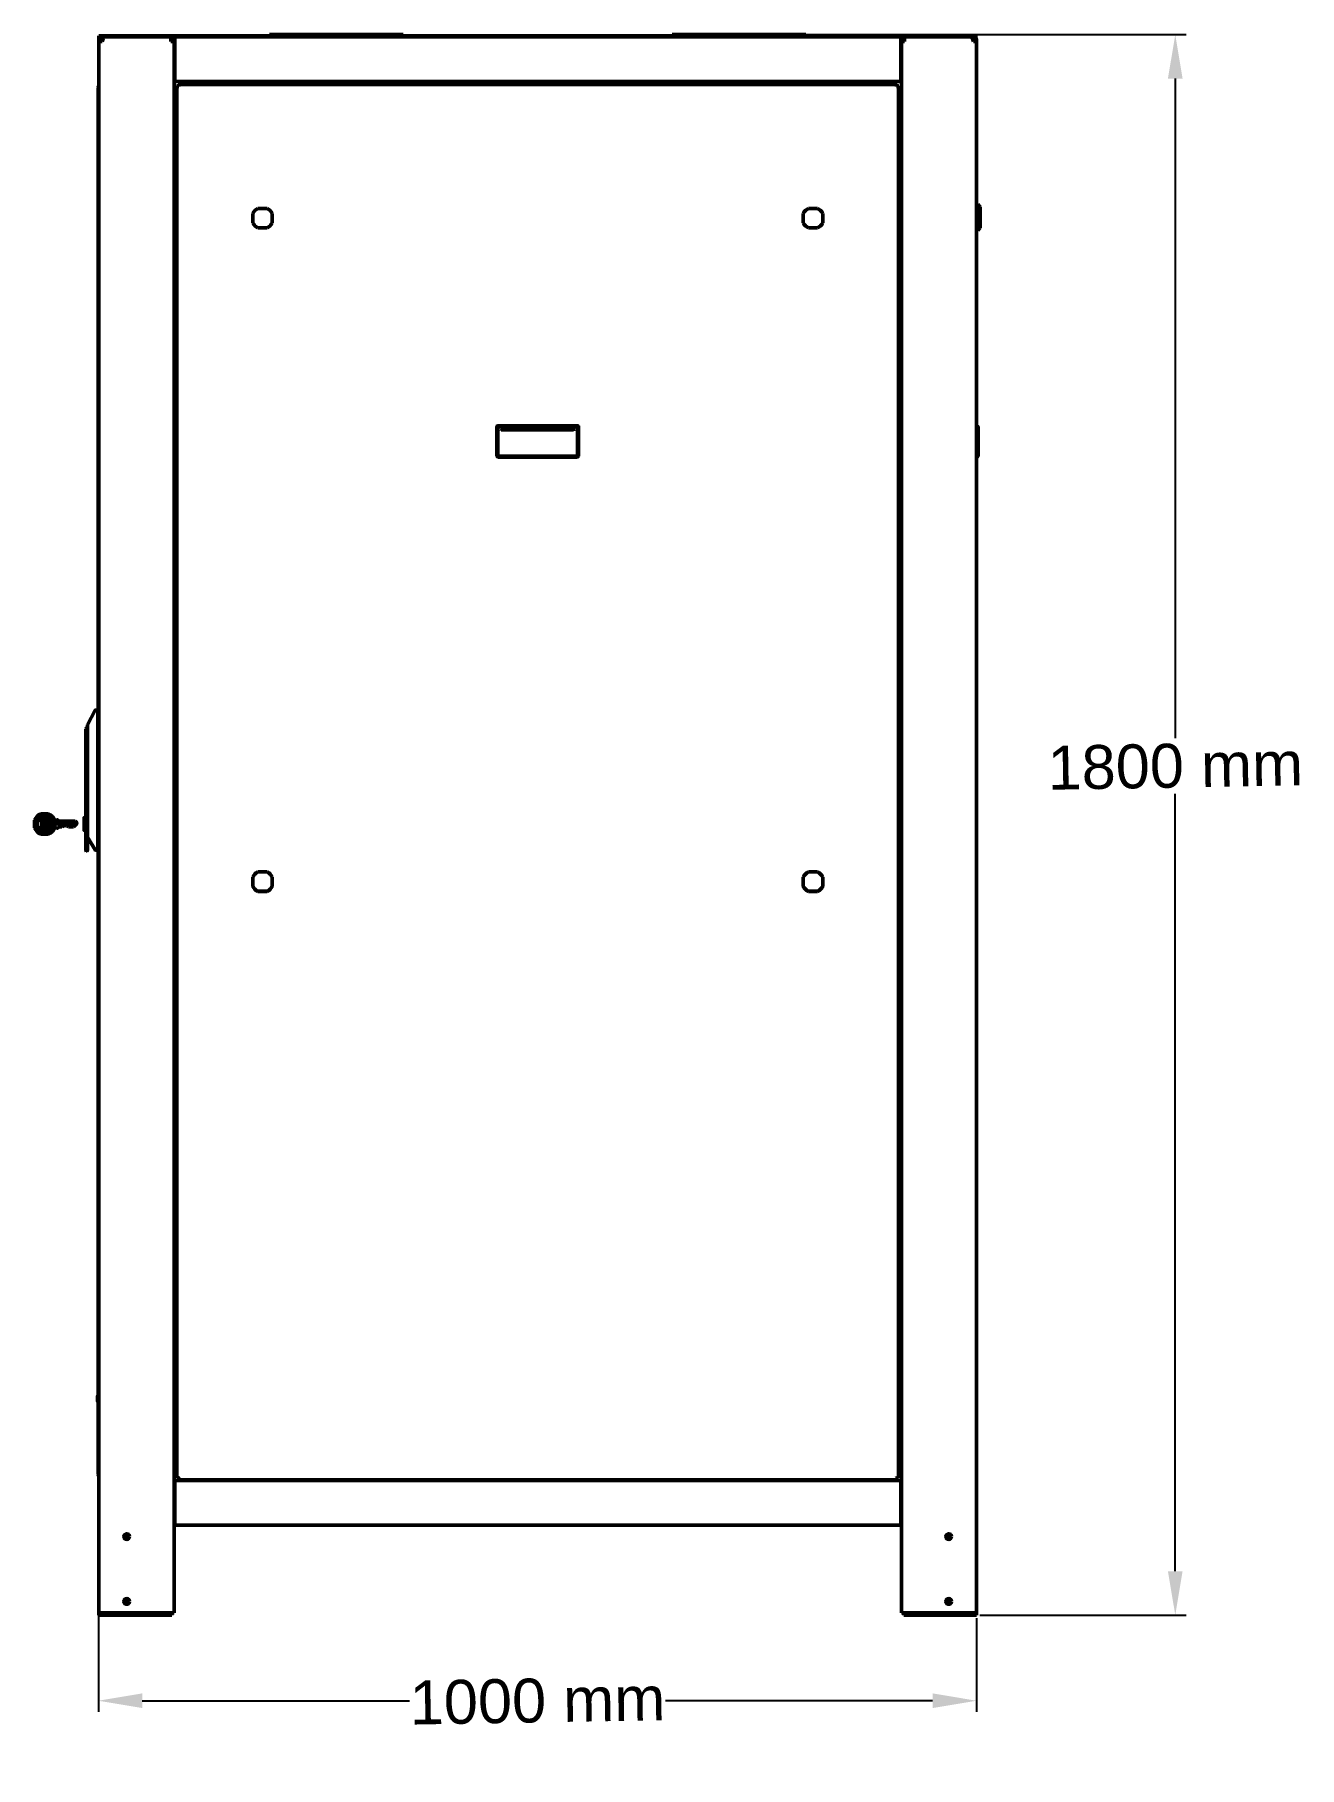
# Model space of a CAD drawing. Header units: millimetres. Extents: x -7 to 137, y -17 to 180.
import ezdxf

# ---------------------------------------------------------------- set-up
doc = ezdxf.new("R2010")
doc.units = ezdxf.units.MM
doc.layers.add('Visible (ANSI)', color=7, linetype='Continuous', lineweight=50)
doc.styles.get("Standard").update_dxf_attribs({"font": 'arial.ttf'})
doc.dimstyles.new('ISO-25', dxfattribs={"dimtxt": 2.5, "dimasz": 2.5, "dimexe": 1.25, "dimexo": 0.625, "dimtad": 1, "dimtxsty": 'Standard', "dimcen": 2.5, "dimadec": 0, "dimazin": 0, "dimtfac": 1, "dimtmove": 0, "dimatfit": 3, "dimfxl": 1, "dimarcsym": 0})

msp = doc.modelspace()

# ---------------------------------------------------------------- blocks, each defined once
blk = doc.blocks.new('*D29')
at = {"color": 0, "lineweight": -2}
for p, q in [((80.55, 179.99), (123.88, 179.99)), ((122.63, 174.99), (122.63, 99.89)), ((122.63, 5), (122.63, 93.53)), ((100.35, 0), (123.88, 0))]:
    blk.add_line(p, q, dxfattribs=at)
at = {"color": 0}
for points in [[(123.46, 174.99), (121.79, 174.99), (122.63, 179.99)], [(121.79, 5), (123.46, 5), (122.63, 0)]]:
    blk.add_solid(points, dxfattribs=at)
at = {"layer": 'Defpoints', "color": 0}
for p in [(79.92, 179.99), (99.73, 0), (122.63, 0)]:
    blk.add_point(p, dxfattribs=at)
at = {"color": 0, "insert": (122.63, 96.71), "char_height": 5, "attachment_point": 5, "rotation": 1}
blk.add_mtext('1800 mm', dxfattribs=at)
blk = doc.blocks.new('*D30')
at = {"color": 0, "lineweight": -2}
for p, q in [((-0.06, 15.37), (-0.06, -11)), ((99.99, -0.36), (99.99, -11)), ((4.94, -9.75), (35.4, -9.75)), ((94.99, -9.75), (64.54, -9.75))]:
    blk.add_line(p, q, dxfattribs=at)
at = {"color": 0}
for points in [[(4.94, -8.91), (4.94, -10.58), (-0.06, -9.75)], [(94.99, -10.58), (94.99, -8.91), (99.99, -9.75)]]:
    blk.add_solid(points, dxfattribs=at)
at = {"layer": 'Defpoints', "color": 0}
for p in [(-0.06, 16), (99.99, 0.27), (99.99, -9.75)]:
    blk.add_point(p, dxfattribs=at)
at = {"color": 0, "insert": (49.97, -9.75), "char_height": 5, "attachment_point": 5, "rotation": 1}
blk.add_mtext('1000 mm', dxfattribs=at)

# ---------------------------------------------------------------- dimensions: what is measured, and where the dimension line sits
dim = msp.add_linear_dim(base=(122.628, 0), p1=(79.921, 179.99), p2=(99.728, 0), angle=90, text='1800 mm', dimstyle='ISO-25', override={"dimtxt": 5, "dimasz": 5})
dim.commit()
dim.dimension.update_dxf_attribs({"geometry": '*D29', "text_midpoint": (122.628, 96.711), "dimtype": 160, "text_rotation": 1})
dim = msp.add_linear_dim(base=(99.995, -9.747), p1=(-0.063, 15.998), p2=(99.995, 0.267), angle=180, text='1000 mm', dimstyle='ISO-25', override={"dimtxt": 5, "dimasz": 5})
dim.commit()
dim.dimension.update_dxf_attribs({"geometry": '*D30', "text_midpoint": (49.966, -9.747), "text_rotation": 1})

# ---------------------------------------------------------------- linework, layer by layer
at = {"layer": 'Visible (ANSI)'}
for p, q in [((0, 0.267), (0, 179.868)), ((0, 179.868), (0.634, 179.868)), ((0.1, 179.868), (0.1, 179.746)), ((0.634, 179.746), (0.1, 179.746)), ((0.5, 179.746), (0.5, 179.745)), ((0.533, 179.662), (0.533, 179.746)), ((99.362, 179.868), (0.634, 179.868)), ((99.362, 179.746), (0.634, 179.746)), ((8.205, 179.213), (8.205, 179.746)), ((8.305, 179.479), (8.305, 179.746)), ((8.651, 179.379), (8.651, 179.746)), ((19.437, 179.99), (20.072, 179.99)), ((19.437, 179.99), (19.437, 179.868)), ((20.072, 179.99), (34.041, 179.99)), ((34.041, 179.99), (34.676, 179.99)), ((34.676, 179.868), (34.676, 179.99)), ((65.317, 179.99), (65.952, 179.99)), ((65.317, 179.99), (65.317, 179.868)), ((65.952, 179.99), (79.921, 179.99)), ((79.921, 179.99), (80.556, 179.99)), ((80.556, 179.868), (80.556, 179.99)), ((91.345, 179.379), (91.345, 179.746)), ((91.69, 179.746), (91.69, 179.479)), ((91.789, 179.213), (91.789, 179.746)), ((99.362, 179.868), (99.895, 179.868)), ((99.895, 179.746), (99.362, 179.746)), ((99.461, 179.662), (99.461, 179.746)), ((99.495, 179.745), (99.495, 179.746)), ((99.895, 179.746), (99.895, 179.868)), ((0, 179.379), (0, 179.213)), ((0, 179.213), (0.367, 179.213)), ((0.367, 179.421), (0.367, 179.213)), ((8.205, 179.213), (8.572, 179.213)), ((8.572, 179.479), (8.305, 179.479)), ((8.305, 179.213), (8.305, 179.479)), ((8.572, 179.479), (8.572, 179.213)), ((8.651, 179.479), (8.572, 179.479)), ((8.572, 179.213), (8.572, 0.267)), ((8.651, 175.033), (8.651, 179.379)), ((91.423, 179.479), (91.345, 179.479)), ((91.345, 179.379), (91.345, 175.033)), ((91.423, 179.479), (91.689, 179.479)), ((91.423, 179.479), (91.423, 179.213)), ((91.789, 179.213), (91.423, 179.213)), ((91.423, 179.213), (91.423, 0.267)), ((91.689, 179.213), (91.689, 179.479)), ((91.69, 179.479), (91.689, 179.479)), ((99.628, 179.421), (99.628, 179.213)), ((99.995, 179.213), (99.628, 179.213)), ((99.995, 179.213), (99.995, 179.379)), ((99.995, 0.267), (99.995, 179.213)), ((0, 173.986), (-0.063, 173.986)), ((-0.063, 15.998), (-0.063, 173.986)), ((8.572, 174.933), (8.651, 174.933)), ((8.651, 174.666), (8.572, 174.666)), ((8.651, 175.033), (8.651, 174.666)), ((91.345, 174.666), (8.651, 174.666)), ((8.889, 174.169), (8.889, 174.104)), ((9.011, 174.169), (8.889, 174.169)), ((8.889, 15.638), (8.889, 174.104)), ((9.111, 174.104), (8.889, 174.104)), ((9.011, 174.104), (9.011, 174.169)), ((9.075, 174.104), (9.011, 174.169)), ((9.111, 174.326), (9.046, 174.326)), ((9.046, 174.204), (9.046, 174.326)), ((9.111, 174.204), (9.046, 174.204)), ((9.111, 174.139), (9.046, 174.204)), ((9.111, 174.326), (90.884, 174.326)), ((9.111, 174.326), (9.111, 174.104)), ((15.513, 174.326), (15.513, 174.666)), ((15.513, 174.339), (84.481, 174.339)), ((84.481, 174.326), (84.481, 174.666)), ((90.948, 174.326), (90.884, 174.326)), ((90.884, 174.104), (90.884, 174.326)), ((90.884, 174.204), (90.948, 174.204)), ((90.884, 174.139), (90.948, 174.204)), ((91.105, 174.104), (90.884, 174.104)), ((90.919, 174.104), (90.984, 174.169)), ((90.948, 174.204), (90.948, 174.326)), ((90.984, 174.169), (91.105, 174.169)), ((90.984, 174.104), (90.984, 174.169)), ((91.105, 174.104), (91.105, 174.169)), ((91.105, 174.104), (91.105, 15.638)), ((91.345, 175.033), (91.345, 174.666)), ((91.345, 174.933), (91.423, 174.933)), ((91.423, 174.666), (91.345, 174.666)), ((18.108, 160.192), (19.166, 160.192)), ((80.829, 160.192), (81.886, 160.192)), ((100.135, 160.692), (99.995, 160.692)), ((100.135, 160.692), (100.135, 157.692)), ((100.385, 160.392), (100.135, 160.692)), ((100.385, 160.392), (100.385, 157.992)), ((17.532, 158.558), (17.532, 159.616)), ((19.166, 157.995), (18.108, 157.995)), ((19.166, 157.982), (18.108, 157.982)), ((19.742, 159.616), (19.742, 158.558)), ((80.253, 158.558), (80.253, 159.616)), ((81.886, 157.995), (80.829, 157.995)), ((81.886, 157.982), (80.829, 157.982)), ((82.462, 159.616), (82.462, 158.558)), ((100.385, 157.992), (100.135, 157.692)), ((100.135, 157.692), (99.995, 157.692)), ((45.347, 135.235), (45.347, 135.335)), ((45.347, 135.235), (45.347, 131.986)), ((54.547, 135.435), (45.447, 135.435)), ((45.447, 135.335), (45.447, 135.435)), ((45.447, 135.335), (54.547, 135.335)), ((45.447, 131.986), (45.447, 135.335)), ((45.942, 134.985), (54.053, 134.985)), ((54.547, 135.435), (54.547, 135.335)), ((54.547, 135.335), (54.547, 131.986)), ((54.647, 135.335), (54.647, 135.235)), ((54.647, 131.986), (54.647, 135.235)), ((100.062, 135.416), (99.995, 135.416)), ((100.062, 135.216), (99.995, 135.283)), ((100.162, 135.316), (100.062, 135.416)), ((100.062, 135.216), (100.062, 131.967)), ((100.162, 131.967), (100.162, 135.316)), ((54.547, 131.986), (45.447, 131.986)), ((45.447, 131.886), (54.547, 131.886)), ((99.995, 131.867), (100.062, 131.867)), ((100.062, 131.867), (100.062, 131.967)), ((100.062, 131.867), (100.162, 131.967)), ((-1.282, 101.4), (-0.403, 103.06)), ((-0.379, 103.076), (-0.377, 103.076)), ((-0.376, 103.076), (-0.377, 103.076)), ((-0.102, 103.1), (-0.376, 103.076)), ((-0.102, 102.9), (-0.102, 103.1)), ((-0.102, 102.9), (-0.102, 87.301)), ((-1.502, 100.1), (-1.502, 100.929)), ((-1.282, 101.231), (-1.282, 101.4)), ((-1.282, 100.1), (-1.282, 101.231)), ((-0.102, 102.575), (-0.063, 102.573)), ((-0.102, 101.32), (-0.063, 101.32)), ((-0.102, 101.075), (-0.063, 101.075)), ((-1.502, 87.492), (-1.502, 100.1)), ((-1.496, 100.1), (-1.502, 100.1)), ((-1.496, 100.1), (-1.282, 100.1)), ((-1.364, 99.91), (-1.364, 88.177)), ((-1.282, 100.1), (-1.282, 89.901)), ((-0.102, 99.125), (-0.063, 99.125)), ((-0.102, 98.88), (-0.063, 98.88)), ((-0.102, 97.65), (-0.063, 97.65)), ((-7.022, 90.801), (-7.036, 90.814)), ((-7.015, 90.808), (-7.029, 90.822)), ((-7.015, 90.808), (-7.022, 90.801)), ((-7.022, 90.801), (-7.022, 90.73)), ((-6.944, 90.808), (-7.015, 90.808)), ((-6.944, 90.878), (-6.962, 90.896)), ((-6.941, 90.882), (-6.958, 90.9)), ((-6.941, 90.882), (-6.944, 90.878)), ((-6.944, 90.878), (-6.944, 90.808)), ((-6.944, 90.737), (-6.944, 90.808)), ((-6.944, 90.808), (-6.873, 90.808)), ((-6.87, 90.882), (-6.941, 90.882)), ((-6.87, 90.953), (-6.884, 90.967)), ((-6.88, 90.97), (-6.866, 90.956)), ((-6.87, 90.811), (-6.873, 90.808)), ((-6.873, 90.808), (-6.873, 90.737)), ((-6.866, 90.956), (-6.87, 90.953)), ((-6.87, 90.953), (-6.87, 90.882)), ((-6.87, 90.882), (-6.799, 90.882)), ((-6.87, 90.811), (-6.87, 90.882)), ((-6.799, 90.811), (-6.87, 90.811)), ((-6.796, 90.956), (-6.866, 90.956)), ((-6.799, 91.031), (-6.796, 91.027)), ((-6.796, 90.885), (-6.799, 90.882)), ((-6.799, 90.882), (-6.799, 90.811)), ((-6.799, 90.811), (-6.728, 90.811)), ((-6.799, 90.741), (-6.799, 90.811)), ((-6.788, 91.034), (-6.796, 91.027)), ((-6.796, 91.027), (-6.796, 90.956)), ((-6.796, 90.885), (-6.796, 90.956)), ((-6.796, 90.956), (-6.725, 90.956)), ((-6.725, 90.885), (-6.796, 90.885)), ((-6.791, 91.036), (-6.788, 91.034)), ((-6.718, 91.034), (-6.788, 91.034)), ((-6.725, 90.815), (-6.728, 90.811)), ((-6.728, 90.811), (-6.728, 90.741)), ((-6.718, 90.963), (-6.725, 90.956)), ((-6.725, 90.956), (-6.725, 90.885)), ((-6.725, 90.885), (-6.654, 90.885)), ((-6.725, 90.815), (-6.725, 90.885)), ((-6.654, 90.815), (-6.725, 90.815)), ((-6.718, 91.081), (-6.718, 91.034)), ((-6.718, 91.034), (-6.647, 91.034)), ((-6.718, 90.963), (-6.718, 91.034)), ((-6.647, 90.963), (-6.718, 90.963)), ((-6.64, 91.112), (-6.659, 91.112)), ((-6.647, 90.893), (-6.654, 90.885)), ((-6.654, 90.885), (-6.654, 90.815)), ((-6.654, 90.815), (-6.583, 90.815)), ((-6.654, 90.744), (-6.654, 90.815)), ((-6.64, 91.041), (-6.647, 91.034)), ((-6.647, 91.034), (-6.647, 90.963)), ((-6.647, 90.963), (-6.576, 90.963)), ((-6.647, 90.893), (-6.647, 90.963)), ((-6.576, 90.893), (-6.647, 90.893)), ((-6.64, 91.121), (-6.64, 91.112)), ((-6.64, 91.041), (-6.64, 91.112)), ((-6.64, 91.112), (-6.569, 91.112)), ((-6.569, 91.041), (-6.64, 91.041)), ((-6.588, 91.251), (-5.744, 91.251)), ((-6.576, 90.822), (-6.583, 90.815)), ((-6.583, 90.815), (-6.583, 90.744)), ((-6.569, 90.97), (-6.576, 90.963)), ((-6.576, 90.963), (-6.576, 90.893)), ((-6.576, 90.893), (-6.506, 90.893)), ((-6.576, 90.822), (-6.576, 90.893)), ((-6.506, 90.822), (-6.576, 90.822)), ((-6.523, 91.151), (-6.57, 91.151)), ((-6.562, 91.119), (-6.569, 91.112)), ((-6.569, 91.112), (-6.569, 91.041)), ((-6.569, 90.97), (-6.569, 91.041)), ((-6.569, 91.041), (-6.499, 91.041)), ((-6.499, 90.97), (-6.569, 90.97)), ((-6.562, 91.119), (-6.562, 91.151)), ((-6.492, 91.119), (-6.562, 91.119)), ((-6.46, 91.151), (-6.523, 91.151)), ((-6.499, 90.9), (-6.506, 90.893)), ((-6.506, 90.893), (-6.506, 90.822)), ((-6.506, 90.822), (-6.435, 90.822)), ((-6.506, 90.751), (-6.506, 90.822)), ((-6.492, 91.048), (-6.499, 91.041)), ((-6.499, 91.041), (-6.499, 90.97)), ((-6.499, 90.9), (-6.499, 90.97)), ((-6.499, 90.97), (-6.428, 90.97)), ((-6.428, 90.9), (-6.499, 90.9)), ((-6.492, 91.151), (-6.492, 91.119)), ((-6.492, 91.119), (-6.421, 91.119)), ((-6.492, 91.048), (-6.492, 91.119)), ((-6.421, 91.048), (-6.492, 91.048)), ((-6.368, 91.151), (-6.46, 91.151)), ((-6.428, 90.829), (-6.435, 90.822)), ((-6.435, 90.822), (-6.435, 90.751)), ((-6.421, 90.977), (-6.428, 90.97)), ((-6.428, 90.97), (-6.428, 90.9)), ((-6.428, 90.9), (-6.357, 90.9)), ((-6.428, 90.829), (-6.428, 90.9)), ((-6.357, 90.829), (-6.428, 90.829)), ((-6.414, 91.126), (-6.421, 91.119)), ((-6.421, 91.119), (-6.421, 91.048)), ((-6.421, 91.048), (-6.35, 91.048)), ((-6.421, 90.977), (-6.421, 91.048)), ((-6.35, 90.977), (-6.421, 90.977)), ((-6.414, 91.126), (-6.414, 91.151)), ((-6.343, 91.126), (-6.414, 91.126)), ((-6.318, 91.151), (-6.368, 91.151)), ((-6.35, 90.907), (-6.357, 90.9)), ((-6.357, 90.9), (-6.357, 90.829)), ((-6.357, 90.758), (-6.357, 90.829)), ((-6.357, 90.829), (-6.286, 90.829)), ((-6.343, 91.055), (-6.35, 91.048)), ((-6.35, 91.048), (-6.35, 90.977)), ((-6.35, 90.977), (-6.279, 90.977)), ((-6.35, 90.907), (-6.35, 90.977)), ((-6.279, 90.907), (-6.35, 90.907)), ((-6.343, 91.151), (-6.343, 91.126)), ((-6.343, 91.126), (-6.272, 91.126)), ((-6.343, 91.055), (-6.343, 91.126)), ((-6.272, 91.055), (-6.343, 91.055)), ((-6.212, 91.151), (-6.318, 91.151)), ((-6.279, 90.836), (-6.286, 90.829)), ((-6.286, 90.829), (-6.286, 90.758)), ((-6.272, 90.984), (-6.279, 90.977)), ((-6.279, 90.977), (-6.279, 90.907)), ((-6.279, 90.907), (-6.276, 90.907)), ((-6.279, 90.836), (-6.279, 90.907)), ((-6.276, 90.836), (-6.279, 90.836)), ((-6.276, 90.971), (-6.202, 90.971)), ((-6.276, 90.907), (-6.276, 90.971)), ((-6.276, 90.836), (-6.276, 90.907)), ((-6.276, 90.758), (-6.276, 90.836)), ((-6.265, 91.133), (-6.272, 91.126)), ((-6.272, 91.126), (-6.272, 91.055)), ((-6.272, 91.055), (-6.202, 91.055)), ((-6.272, 90.984), (-6.272, 91.055)), ((-6.202, 90.984), (-6.272, 90.984)), ((-6.265, 91.133), (-6.265, 91.151)), ((-6.195, 91.133), (-6.265, 91.133)), ((-6.177, 91.151), (-6.212, 91.151)), ((-6.195, 91.062), (-6.202, 91.055)), ((-6.202, 91.055), (-6.202, 90.984)), ((-6.202, 90.984), (-6.131, 90.984)), ((-6.202, 90.971), (-6.202, 90.984)), ((-6.202, 90.971), (-6.131, 90.971)), ((-6.196, 90.849), (-6.131, 90.849)), ((-6.195, 91.151), (-6.195, 91.133)), ((-6.195, 91.133), (-6.124, 91.133)), ((-6.195, 91.062), (-6.195, 91.133)), ((-6.124, 91.062), (-6.195, 91.062)), ((-6.057, 91.151), (-6.177, 91.151)), ((-6.175, 90.836), (-6.138, 90.836)), ((-6.131, 90.843), (-6.138, 90.836)), ((-6.138, 90.836), (-6.138, 90.813)), ((-6.138, 90.813), (-6.064, 90.768)), ((-6.124, 90.992), (-6.131, 90.984)), ((-6.131, 90.984), (-6.131, 90.971)), ((-6.131, 90.971), (-6.053, 90.971)), ((-6.131, 90.843), (-6.131, 90.849)), ((-6.06, 90.849), (-6.131, 90.849)), ((-6.06, 90.843), (-6.131, 90.843)), ((-6.117, 91.14), (-6.124, 91.133)), ((-6.124, 91.133), (-6.124, 91.062)), ((-6.124, 91.062), (-6.053, 91.062)), ((-6.124, 90.992), (-6.124, 91.062)), ((-6.053, 90.992), (-6.124, 90.992)), ((-6.117, 91.14), (-6.117, 91.151)), ((-6.046, 91.14), (-6.117, 91.14)), ((-6.06, 90.772), (-6.064, 90.768)), ((-6.043, 90.849), (-6.06, 90.849)), ((-6.06, 90.772), (-6.06, 90.843)), ((-6.06, 90.843), (-6.043, 90.843)), ((-6.043, 90.772), (-6.06, 90.772)), ((-6.036, 91.151), (-6.057, 91.151)), ((-6.046, 91.069), (-6.053, 91.062)), ((-6.053, 91.062), (-6.053, 90.992)), ((-6.053, 90.992), (-5.982, 90.992)), ((-6.053, 90.971), (-6.053, 90.992)), ((-6.053, 90.971), (-5.982, 90.971)), ((-6.046, 91.151), (-6.046, 91.14)), ((-6.046, 91.14), (-5.975, 91.14)), ((-6.046, 91.069), (-6.046, 91.14)), ((-5.975, 91.069), (-6.046, 91.069)), ((-6.043, 90.772), (-6.043, 90.843)), ((-6.043, 90.755), (-6.043, 90.772)), ((-5.901, 91.151), (-6.036, 91.151)), ((-5.997, 90.849), (-5.997, 90.843)), ((-5.997, 90.849), (-5.984, 90.849)), ((-5.997, 90.843), (-5.989, 90.843)), ((-5.997, 90.843), (-5.997, 90.772)), ((-5.997, 90.772), (-5.997, 90.727)), ((-5.984, 90.849), (-5.989, 90.843)), ((-5.989, 90.843), (-5.989, 90.772)), ((-5.989, 90.722), (-5.989, 90.772)), ((-5.989, 90.772), (-5.919, 90.772)), ((-5.984, 90.849), (-5.946, 90.849)), ((-5.975, 90.999), (-5.982, 90.992)), ((-5.982, 90.992), (-5.982, 90.971)), ((-5.968, 91.147), (-5.975, 91.14)), ((-5.975, 91.14), (-5.975, 91.069)), ((-5.975, 91.069), (-5.905, 91.069)), ((-5.975, 90.999), (-5.975, 91.069)), ((-5.905, 90.999), (-5.975, 90.999)), ((-5.968, 91.147), (-5.968, 91.151)), ((-5.898, 91.147), (-5.968, 91.147)), ((-5.946, 90.971), (-5.946, 90.921)), ((-5.946, 90.921), (-5.912, 90.921)), ((-5.946, 90.921), (-5.946, 90.85)), ((-5.912, 90.85), (-5.946, 90.85)), ((-5.912, 90.779), (-5.919, 90.772)), ((-5.919, 90.772), (-5.919, 90.702)), ((-5.905, 90.928), (-5.912, 90.921)), ((-5.912, 90.921), (-5.912, 90.85)), ((-5.912, 90.85), (-5.841, 90.85)), ((-5.912, 90.779), (-5.912, 90.85)), ((-5.841, 90.779), (-5.912, 90.779)), ((-5.898, 91.076), (-5.905, 91.069)), ((-5.905, 91.069), (-5.905, 90.999)), ((-5.905, 90.999), (-5.834, 90.999)), ((-5.905, 90.928), (-5.905, 90.999)), ((-5.834, 90.928), (-5.905, 90.928)), ((-5.898, 91.151), (-5.901, 91.151)), ((-5.894, 91.151), (-5.898, 91.151)), ((-5.898, 91.147), (-5.827, 91.147)), ((-5.898, 91.076), (-5.898, 91.147)), ((-5.827, 91.076), (-5.898, 91.076)), ((-5.762, 91.151), (-5.894, 91.151)), ((-5.834, 90.857), (-5.841, 90.85)), ((-5.841, 90.85), (-5.841, 90.779)), ((-5.841, 90.709), (-5.841, 90.779)), ((-5.841, 90.779), (-5.77, 90.779)), ((-5.827, 91.006), (-5.834, 90.999)), ((-5.834, 90.999), (-5.834, 90.928)), ((-5.834, 90.857), (-5.834, 90.928)), ((-5.834, 90.928), (-5.763, 90.928)), ((-5.763, 90.857), (-5.834, 90.857)), ((-5.823, 91.151), (-5.827, 91.147)), ((-5.827, 91.147), (-5.827, 91.076)), ((-5.827, 91.006), (-5.827, 91.076)), ((-5.827, 91.076), (-5.756, 91.076)), ((-5.756, 91.006), (-5.827, 91.006)), ((-5.763, 90.786), (-5.77, 90.779)), ((-5.77, 90.779), (-5.77, 90.709)), ((-5.756, 90.935), (-5.763, 90.928)), ((-5.763, 90.928), (-5.763, 90.857)), ((-5.763, 90.786), (-5.763, 90.857)), ((-5.763, 90.857), (-5.693, 90.857)), ((-5.693, 90.786), (-5.763, 90.786)), ((-5.749, 91.083), (-5.756, 91.076)), ((-5.756, 91.076), (-5.756, 91.006)), ((-5.756, 91.006), (-5.685, 91.006)), ((-5.756, 90.935), (-5.756, 91.006)), ((-5.685, 90.935), (-5.756, 90.935)), ((-5.749, 91.083), (-5.749, 91.145)), ((-5.678, 91.083), (-5.749, 91.083)), ((-5.685, 90.864), (-5.693, 90.857)), ((-5.693, 90.857), (-5.693, 90.786)), ((-5.693, 90.786), (-5.622, 90.786)), ((-5.693, 90.716), (-5.693, 90.786)), ((-5.678, 91.013), (-5.685, 91.006)), ((-5.685, 91.006), (-5.685, 90.935)), ((-5.685, 90.935), (-5.615, 90.935)), ((-5.685, 90.864), (-5.685, 90.935)), ((-5.615, 90.864), (-5.685, 90.864)), ((-5.678, 91.114), (-5.678, 91.083)), ((-5.678, 91.013), (-5.678, 91.083)), ((-5.678, 91.083), (-5.619, 91.083)), ((-5.608, 91.013), (-5.678, 91.013)), ((-5.615, 90.794), (-5.622, 90.786)), ((-5.622, 90.786), (-5.622, 90.716)), ((-5.608, 90.942), (-5.615, 90.935)), ((-5.615, 90.935), (-5.615, 90.864)), ((-5.615, 90.864), (-5.544, 90.864)), ((-5.615, 90.794), (-5.615, 90.864)), ((-5.544, 90.794), (-5.615, 90.794)), ((-5.608, 91.077), (-5.608, 91.013)), ((-5.608, 90.942), (-5.608, 91.013)), ((-5.608, 91.013), (-5.537, 91.013)), ((-5.537, 90.942), (-5.608, 90.942)), ((-5.537, 90.871), (-5.544, 90.864)), ((-5.544, 90.864), (-5.544, 90.794)), ((-5.544, 90.723), (-5.544, 90.794)), ((-5.544, 90.794), (-5.473, 90.794)), ((-5.53, 91.02), (-5.537, 91.013)), ((-5.537, 91.013), (-5.537, 90.942)), ((-5.537, 90.942), (-5.466, 90.942)), ((-5.537, 90.871), (-5.537, 90.942)), ((-5.466, 90.871), (-5.537, 90.871)), ((-5.53, 91.02), (-5.53, 91.028)), ((-5.518, 91.02), (-5.53, 91.02)), ((-5.473, 90.794), (-5.466, 90.801)), ((-5.473, 90.794), (-5.473, 90.723)), ((-5.459, 90.949), (-5.466, 90.942)), ((-5.466, 90.942), (-5.466, 90.871)), ((-5.466, 90.801), (-5.466, 90.871)), ((-5.466, 90.871), (-5.396, 90.871)), ((-5.396, 90.801), (-5.466, 90.801)), ((-5.459, 90.949), (-5.459, 90.976)), ((-5.428, 90.949), (-5.459, 90.949)), ((-5.396, 90.871), (-5.388, 90.878)), ((-5.396, 90.871), (-5.396, 90.801)), ((-5.396, 90.73), (-5.396, 90.801)), ((-5.396, 90.801), (-5.325, 90.801)), ((-5.388, 90.878), (-5.388, 90.913)), ((-5.354, 90.878), (-5.388, 90.878)), ((-5.318, 90.808), (-5.325, 90.801)), ((-5.325, 90.801), (-5.325, 90.73)), ((-5.318, 90.808), (-5.318, 90.839)), ((-5.291, 90.808), (-5.318, 90.808)), ((-1.692, 90.813), (-1.692, 89.388)), ((-1.502, 90.838), (-1.667, 90.838)), ((-0.063, 92.6), (-0.102, 92.6)), ((-0.063, 91.521), (-0.102, 91.521)), ((-7.316, 89.679), (-7.316, 90.523)), ((-7.216, 90.504), (-7.216, 90.458)), ((-7.216, 90.497), (-7.184, 90.497)), ((-7.216, 90.458), (-7.216, 90.394)), ((-7.184, 90.426), (-7.216, 90.426)), ((-7.216, 90.394), (-7.216, 90.302)), ((-7.216, 90.348), (-7.192, 90.348)), ((-7.216, 90.302), (-7.216, 90.253)), ((-7.192, 90.277), (-7.216, 90.277)), ((-7.216, 90.253), (-7.216, 90.147)), ((-7.216, 90.2), (-7.199, 90.2)), ((-7.216, 90.147), (-7.216, 90.111)), ((-7.199, 90.129), (-7.216, 90.129)), ((-7.216, 90.111), (-7.216, 89.991)), ((-7.216, 90.051), (-7.206, 90.051)), ((-7.216, 89.991), (-7.216, 89.97)), ((-7.206, 89.98), (-7.216, 89.98)), ((-7.216, 89.97), (-7.216, 89.835)), ((-7.216, 89.903), (-7.213, 89.903)), ((-7.216, 89.832), (-7.216, 89.835)), ((-7.216, 89.828), (-7.216, 89.832)), ((-7.216, 89.828), (-7.216, 89.697)), ((-7.213, 89.761), (-7.216, 89.758)), ((-7.206, 89.91), (-7.213, 89.903)), ((-7.213, 89.903), (-7.213, 89.832)), ((-7.213, 89.761), (-7.213, 89.832)), ((-7.213, 89.832), (-7.142, 89.832)), ((-7.142, 89.761), (-7.213, 89.761)), ((-7.211, 89.683), (-7.149, 89.683)), ((-7.199, 90.058), (-7.206, 90.051)), ((-7.206, 90.051), (-7.206, 89.98)), ((-7.206, 89.98), (-7.135, 89.98)), ((-7.206, 89.91), (-7.206, 89.98)), ((-7.135, 89.91), (-7.206, 89.91)), ((-7.192, 90.207), (-7.199, 90.2)), ((-7.199, 90.2), (-7.199, 90.129)), ((-7.199, 90.129), (-7.128, 90.129)), ((-7.199, 90.058), (-7.199, 90.129)), ((-7.128, 90.058), (-7.199, 90.058)), ((-7.184, 90.355), (-7.192, 90.348)), ((-7.192, 90.348), (-7.192, 90.277)), ((-7.192, 90.277), (-7.121, 90.277)), ((-7.192, 90.207), (-7.192, 90.277)), ((-7.121, 90.207), (-7.192, 90.207)), ((-7.177, 90.574), (-7.187, 90.574)), ((-7.177, 90.504), (-7.184, 90.497)), ((-7.184, 90.497), (-7.184, 90.426)), ((-7.184, 90.426), (-7.114, 90.426)), ((-7.184, 90.355), (-7.184, 90.426)), ((-7.114, 90.355), (-7.184, 90.355)), ((-7.149, 89.613), (-7.18, 89.613)), ((-7.177, 90.594), (-7.177, 90.574)), ((-7.177, 90.574), (-7.107, 90.574)), ((-7.177, 90.504), (-7.177, 90.574)), ((-7.107, 90.504), (-7.177, 90.504)), ((-7.142, 89.691), (-7.149, 89.683)), ((-7.149, 89.683), (-7.149, 89.613)), ((-7.149, 89.553), (-7.149, 89.613)), ((-7.149, 89.613), (-7.078, 89.613)), ((-7.1, 90.652), (-7.147, 90.652)), ((-7.078, 89.542), (-7.143, 89.542)), ((-7.135, 89.839), (-7.142, 89.832)), ((-7.142, 89.832), (-7.142, 89.761)), ((-7.142, 89.691), (-7.142, 89.761)), ((-7.142, 89.761), (-7.071, 89.761)), ((-7.071, 89.691), (-7.142, 89.691)), ((-7.128, 89.987), (-7.135, 89.98)), ((-7.135, 89.98), (-7.135, 89.91)), ((-7.135, 89.839), (-7.135, 89.91)), ((-7.135, 89.91), (-7.064, 89.91)), ((-7.069, 89.839), (-7.135, 89.839)), ((-7.121, 90.136), (-7.128, 90.129)), ((-7.128, 90.129), (-7.128, 90.058)), ((-7.128, 89.987), (-7.128, 90.058)), ((-7.128, 90.058), (-7.057, 90.058)), ((-7.068, 89.987), (-7.128, 89.987)), ((-7.114, 90.284), (-7.121, 90.277)), ((-7.121, 90.277), (-7.121, 90.207)), ((-7.121, 90.136), (-7.121, 90.207)), ((-7.121, 90.207), (-7.05, 90.207)), ((-7.065, 90.136), (-7.121, 90.136)), ((-7.107, 90.433), (-7.114, 90.426)), ((-7.114, 90.426), (-7.114, 90.355)), ((-7.114, 90.284), (-7.114, 90.355)), ((-7.114, 90.355), (-7.043, 90.355)), ((-7.062, 90.284), (-7.114, 90.284)), ((-7.1, 90.581), (-7.107, 90.574)), ((-7.107, 90.574), (-7.107, 90.504)), ((-7.107, 90.504), (-7.036, 90.504)), ((-7.107, 90.433), (-7.107, 90.504)), ((-7.045, 90.433), (-7.107, 90.433)), ((-7.1, 90.723), (-7.102, 90.725)), ((-7.093, 90.73), (-7.1, 90.723)), ((-7.1, 90.723), (-7.1, 90.652)), ((-7.1, 90.652), (-7.029, 90.652)), ((-7.1, 90.581), (-7.1, 90.652)), ((-7.029, 90.581), (-7.1, 90.581)), ((-7.096, 90.734), (-7.093, 90.73)), ((-7.094, 89.464), (-7.085, 89.464)), ((-7.022, 90.73), (-7.093, 90.73)), ((-7.078, 89.471), (-7.085, 89.464)), ((-7.085, 89.464), (-7.085, 89.452)), ((-7.071, 89.62), (-7.078, 89.613)), ((-7.078, 89.613), (-7.078, 89.542)), ((-7.078, 89.542), (-7.008, 89.542)), ((-7.078, 89.471), (-7.078, 89.542)), ((-7.008, 89.471), (-7.078, 89.471)), ((-7.062, 90.284), (-7.076, 90.251)), ((-7.076, 90.251), (-7.043, 90.238)), ((-7.05, 90.173), (-7.076, 90.162)), ((-7.076, 90.162), (-7.065, 90.136)), ((-7.065, 90.136), (-7.076, 90.11)), ((-7.076, 90.11), (-7.05, 90.099)), ((-7.057, 90.014), (-7.076, 90.007)), ((-7.076, 90.007), (-7.068, 89.987)), ((-7.068, 89.987), (-7.076, 89.968)), ((-7.076, 89.968), (-7.057, 89.961)), ((-7.064, 89.768), (-7.071, 89.761)), ((-7.071, 89.761), (-7.071, 89.691)), ((-7.071, 89.62), (-7.071, 89.691)), ((-7.071, 89.691), (-7.001, 89.691)), ((-7.001, 89.62), (-7.071, 89.62)), ((-7.057, 89.917), (-7.064, 89.91)), ((-7.064, 89.91), (-7.064, 89.853)), ((-7.064, 89.768), (-7.064, 89.83)), ((-7.027, 89.768), (-7.064, 89.768)), ((-7.05, 90.065), (-7.057, 90.058)), ((-7.057, 90.058), (-7.057, 90.014)), ((-7.057, 89.917), (-7.057, 89.961)), ((-7.039, 89.917), (-7.057, 89.961)), ((-7.039, 89.917), (-7.057, 89.917)), ((-7.05, 90.173), (-7.033, 90.214)), ((-7.043, 90.214), (-7.05, 90.207)), ((-7.05, 90.207), (-7.05, 90.173)), ((-7.05, 90.065), (-7.05, 90.099)), ((-7.036, 90.065), (-7.05, 90.065)), ((-7.036, 90.362), (-7.043, 90.355)), ((-7.043, 90.355), (-7.043, 90.331)), ((-7.043, 90.214), (-7.043, 90.238)), ((-7.041, 89.394), (-7.015, 89.394)), ((-7.029, 90.511), (-7.036, 90.504)), ((-7.036, 90.504), (-7.036, 90.446)), ((-7.036, 90.362), (-7.036, 90.391)), ((-7.022, 90.659), (-7.029, 90.652)), ((-7.029, 90.652), (-7.029, 90.581)), ((-7.029, 90.581), (-6.958, 90.581)), ((-7.029, 90.511), (-7.029, 90.581)), ((-6.982, 90.511), (-7.029, 90.511)), ((-7.026, 89.886), (-7.026, 90.316)), ((-7.022, 90.73), (-6.951, 90.73)), ((-7.022, 90.659), (-7.022, 90.73)), ((-6.951, 90.659), (-7.022, 90.659)), ((-7.008, 89.401), (-7.015, 89.394)), ((-7.015, 89.394), (-7.015, 89.362)), ((-7.001, 89.549), (-7.008, 89.542)), ((-7.008, 89.542), (-7.008, 89.471)), ((-7.008, 89.471), (-6.937, 89.471)), ((-7.008, 89.401), (-7.008, 89.471)), ((-6.937, 89.401), (-7.008, 89.401)), ((-6.994, 89.698), (-7.001, 89.691)), ((-7.001, 89.691), (-7.001, 89.62)), ((-7.001, 89.549), (-7.001, 89.62)), ((-7.001, 89.62), (-6.93, 89.62)), ((-6.93, 89.549), (-7.001, 89.549)), ((-6.994, 89.698), (-6.994, 89.726)), ((-6.968, 89.698), (-6.994, 89.698)), ((-6.979, 89.323), (-6.944, 89.323)), ((-6.951, 90.588), (-6.958, 90.581)), ((-6.958, 90.581), (-6.958, 90.533)), ((-6.944, 90.737), (-6.951, 90.73)), ((-6.951, 90.73), (-6.951, 90.659)), ((-6.951, 90.659), (-6.88, 90.659)), ((-6.951, 90.588), (-6.951, 90.659)), ((-6.888, 90.588), (-6.951, 90.588)), ((-6.873, 90.737), (-6.944, 90.737)), ((-6.944, 89.323), (-6.937, 89.33)), ((-6.944, 89.323), (-6.944, 89.288)), ((-6.93, 89.478), (-6.937, 89.471)), ((-6.937, 89.471), (-6.937, 89.401)), ((-6.937, 89.401), (-6.866, 89.401)), ((-6.937, 89.33), (-6.937, 89.401)), ((-6.866, 89.33), (-6.937, 89.33)), ((-6.923, 89.627), (-6.93, 89.62)), ((-6.93, 89.62), (-6.93, 89.549)), ((-6.93, 89.478), (-6.93, 89.549)), ((-6.93, 89.549), (-6.859, 89.549)), ((-6.859, 89.478), (-6.93, 89.478)), ((-6.923, 89.627), (-6.923, 89.657)), ((-6.881, 89.627), (-6.923, 89.627)), ((-6.905, 89.252), (-6.873, 89.252)), ((-6.873, 90.666), (-6.88, 90.659)), ((-6.88, 90.659), (-6.88, 90.593)), ((-6.873, 90.737), (-6.803, 90.737)), ((-6.873, 90.666), (-6.873, 90.737)), ((-6.803, 90.666), (-6.873, 90.666)), ((-6.866, 89.259), (-6.873, 89.252)), ((-6.873, 89.252), (-6.873, 89.226)), ((-6.866, 89.401), (-6.859, 89.408)), ((-6.866, 89.401), (-6.866, 89.33)), ((-6.866, 89.33), (-6.796, 89.33)), ((-6.866, 89.259), (-6.866, 89.33)), ((-6.796, 89.259), (-6.866, 89.259)), ((-6.86, 90.588), (-6.81, 90.588)), ((-6.852, 89.556), (-6.859, 89.549)), ((-6.859, 89.549), (-6.859, 89.478)), ((-6.859, 89.478), (-6.788, 89.478)), ((-6.859, 89.408), (-6.859, 89.478)), ((-6.788, 89.408), (-6.859, 89.408)), ((-6.852, 89.556), (-6.852, 89.609)), ((-6.781, 89.556), (-6.852, 89.556)), ((-6.815, 89.181), (-6.803, 89.181)), ((-6.803, 90.596), (-6.81, 90.588)), ((-6.81, 90.588), (-6.81, 90.574)), ((-6.799, 90.741), (-6.803, 90.737)), ((-6.803, 90.737), (-6.803, 90.666)), ((-6.803, 90.666), (-6.732, 90.666)), ((-6.803, 90.596), (-6.803, 90.666)), ((-6.76, 90.596), (-6.803, 90.596)), ((-6.796, 89.188), (-6.803, 89.181)), ((-6.803, 89.181), (-6.803, 89.173)), ((-6.728, 90.741), (-6.799, 90.741)), ((-6.788, 89.337), (-6.796, 89.33)), ((-6.796, 89.33), (-6.796, 89.259)), ((-6.796, 89.259), (-6.725, 89.259)), ((-6.796, 89.188), (-6.796, 89.259)), ((-6.725, 89.188), (-6.796, 89.188)), ((-6.795, 89.627), (-6.781, 89.627)), ((-6.788, 89.478), (-6.781, 89.485)), ((-6.788, 89.478), (-6.788, 89.408)), ((-6.788, 89.408), (-6.718, 89.408)), ((-6.788, 89.337), (-6.788, 89.408)), ((-6.718, 89.337), (-6.788, 89.337)), ((-6.774, 89.634), (-6.781, 89.627)), ((-6.781, 89.627), (-6.781, 89.556)), ((-6.781, 89.485), (-6.781, 89.556)), ((-6.781, 89.556), (-6.711, 89.556)), ((-6.711, 89.485), (-6.781, 89.485)), ((-6.774, 89.634), (-6.774, 89.635)), ((-6.774, 89.634), (-6.772, 89.634)), ((-6.728, 90.67), (-6.732, 90.666)), ((-6.732, 90.666), (-6.732, 90.605)), ((-6.728, 90.741), (-6.658, 90.741)), ((-6.728, 90.67), (-6.728, 90.741)), ((-6.658, 90.67), (-6.728, 90.67)), ((-6.718, 89.266), (-6.725, 89.259)), ((-6.725, 89.259), (-6.725, 89.188)), ((-6.725, 89.188), (-6.654, 89.188)), ((-6.725, 89.124), (-6.725, 89.188)), ((-6.711, 89.415), (-6.718, 89.408)), ((-6.718, 89.408), (-6.718, 89.337)), ((-6.718, 89.266), (-6.718, 89.337)), ((-6.718, 89.337), (-6.647, 89.337)), ((-6.647, 89.266), (-6.718, 89.266)), ((-6.654, 89.118), (-6.714, 89.118)), ((-6.713, 90.596), (-6.661, 90.596)), ((-6.711, 89.556), (-6.704, 89.563)), ((-6.711, 89.556), (-6.711, 89.485)), ((-6.711, 89.485), (-6.64, 89.485)), ((-6.711, 89.415), (-6.711, 89.485)), ((-6.64, 89.415), (-6.711, 89.415)), ((-6.704, 89.563), (-6.704, 89.611)), ((-6.633, 89.563), (-6.704, 89.563)), ((-6.667, 89.634), (-6.633, 89.634)), ((-6.658, 90.599), (-6.661, 90.596)), ((-6.661, 90.596), (-6.661, 90.563)), ((-6.654, 90.744), (-6.658, 90.741)), ((-6.658, 90.741), (-6.658, 90.67)), ((-6.658, 90.67), (-6.587, 90.67)), ((-6.658, 90.599), (-6.658, 90.67)), ((-6.587, 90.599), (-6.658, 90.599)), ((-6.583, 90.744), (-6.654, 90.744)), ((-6.647, 89.196), (-6.654, 89.188)), ((-6.654, 89.188), (-6.654, 89.118)), ((-6.654, 89.118), (-6.583, 89.118)), ((-6.654, 89.087), (-6.654, 89.118)), ((-6.64, 89.344), (-6.647, 89.337)), ((-6.647, 89.337), (-6.647, 89.266)), ((-6.647, 89.196), (-6.647, 89.266)), ((-6.647, 89.266), (-6.576, 89.266)), ((-6.576, 89.196), (-6.647, 89.196)), ((-6.633, 89.493), (-6.64, 89.485)), ((-6.64, 89.485), (-6.64, 89.415)), ((-6.64, 89.415), (-6.569, 89.415)), ((-6.64, 89.344), (-6.64, 89.415)), ((-6.569, 89.344), (-6.64, 89.344)), ((-6.633, 89.634), (-6.626, 89.641)), ((-6.633, 89.634), (-6.633, 89.563)), ((-6.633, 89.493), (-6.633, 89.563)), ((-6.633, 89.563), (-6.562, 89.563)), ((-6.562, 89.493), (-6.633, 89.493)), ((-6.626, 89.641), (-6.626, 89.665)), ((-6.555, 89.641), (-6.626, 89.641)), ((-6.613, 90.525), (-6.591, 90.525)), ((-6.587, 90.528), (-6.591, 90.525)), ((-6.591, 90.525), (-6.591, 90.504)), ((-5.744, 88.951), (-6.588, 88.951)), ((-6.583, 90.673), (-6.587, 90.67)), ((-6.587, 90.67), (-6.587, 90.599)), ((-6.587, 90.599), (-6.516, 90.599)), ((-6.587, 90.528), (-6.587, 90.599)), ((-6.516, 90.528), (-6.587, 90.528)), ((-6.583, 90.744), (-6.513, 90.744)), ((-6.583, 90.673), (-6.583, 90.744)), ((-6.513, 90.673), (-6.583, 90.673)), ((-6.576, 89.125), (-6.583, 89.118)), ((-6.583, 89.118), (-6.583, 89.056)), ((-6.576, 89.712), (-6.555, 89.712)), ((-6.569, 89.273), (-6.576, 89.266)), ((-6.576, 89.266), (-6.576, 89.196)), ((-6.576, 89.125), (-6.576, 89.196)), ((-6.576, 89.196), (-6.506, 89.196)), ((-6.506, 89.125), (-6.576, 89.125)), ((-6.57, 89.051), (-6.438, 89.051)), ((-6.562, 89.422), (-6.569, 89.415)), ((-6.569, 89.415), (-6.569, 89.344)), ((-6.569, 89.344), (-6.499, 89.344)), ((-6.569, 89.273), (-6.569, 89.344)), ((-6.499, 89.273), (-6.569, 89.273)), ((-6.555, 89.57), (-6.562, 89.563)), ((-6.562, 89.563), (-6.562, 89.493)), ((-6.562, 89.422), (-6.562, 89.493)), ((-6.562, 89.493), (-6.492, 89.493)), ((-6.492, 89.422), (-6.562, 89.422)), ((-6.555, 89.712), (-6.548, 89.719)), ((-6.555, 89.712), (-6.555, 89.641)), ((-6.555, 89.641), (-6.484, 89.641)), ((-6.555, 89.57), (-6.555, 89.641)), ((-6.484, 89.57), (-6.555, 89.57)), ((-6.548, 89.719), (-6.548, 89.745)), ((-6.477, 89.719), (-6.548, 89.719)), ((-6.546, 90.454), (-6.52, 90.454)), ((-6.526, 90.306), (-6.522, 90.316)), ((-6.526, 90.316), (-6.526, 90.306)), ((-6.52, 90.313), (-6.526, 90.306)), ((-6.476, 90.286), (-6.526, 90.306)), ((-6.526, 90.306), (-6.526, 89.886)), ((-6.525, 90.164), (-6.476, 90.184)), ((-6.456, 90.164), (-6.525, 90.164)), ((-6.476, 90.144), (-6.525, 90.164)), ((-6.516, 90.458), (-6.52, 90.454)), ((-6.52, 90.454), (-6.52, 90.417)), ((-6.52, 90.313), (-6.52, 90.322)), ((-6.449, 90.313), (-6.52, 90.313)), ((-6.513, 90.603), (-6.516, 90.599)), ((-6.516, 90.599), (-6.516, 90.528)), ((-6.516, 90.528), (-6.446, 90.528)), ((-6.516, 90.458), (-6.516, 90.528)), ((-6.446, 90.458), (-6.516, 90.458)), ((-6.516, 89.789), (-6.477, 89.789)), ((-6.506, 90.751), (-6.513, 90.744)), ((-6.513, 90.744), (-6.513, 90.673)), ((-6.513, 90.673), (-6.442, 90.673)), ((-6.513, 90.603), (-6.513, 90.673)), ((-6.442, 90.603), (-6.513, 90.603)), ((-6.506, 89.054), (-6.509, 89.051)), ((-6.508, 90.016), (-6.476, 90.029)), ((-6.463, 90.016), (-6.508, 90.016)), ((-6.476, 90.003), (-6.508, 90.016)), ((-6.435, 90.751), (-6.506, 90.751)), ((-6.499, 89.203), (-6.506, 89.196)), ((-6.506, 89.196), (-6.506, 89.125)), ((-6.506, 89.125), (-6.435, 89.125)), ((-6.506, 89.054), (-6.506, 89.125)), ((-6.435, 89.054), (-6.506, 89.054)), ((-6.503, 89.938), (-6.476, 90.003)), ((-6.503, 89.938), (-6.47, 89.938)), ((-6.5, 90.086), (-6.476, 90.144)), ((-6.5, 90.086), (-6.463, 90.086)), ((-6.476, 90.029), (-6.5, 90.086)), ((-6.499, 90.383), (-6.449, 90.383)), ((-6.492, 89.351), (-6.499, 89.344)), ((-6.499, 89.344), (-6.499, 89.273)), ((-6.499, 89.273), (-6.428, 89.273)), ((-6.499, 89.203), (-6.499, 89.273)), ((-6.428, 89.203), (-6.499, 89.203)), ((-6.497, 90.235), (-6.476, 90.286)), ((-6.497, 90.235), (-6.456, 90.235)), ((-6.476, 90.184), (-6.497, 90.235)), ((-6.47, 89.867), (-6.493, 89.867)), ((-6.484, 89.5), (-6.492, 89.493)), ((-6.492, 89.493), (-6.492, 89.422)), ((-6.492, 89.422), (-6.421, 89.422)), ((-6.492, 89.351), (-6.492, 89.422)), ((-6.421, 89.351), (-6.492, 89.351)), ((-6.477, 89.648), (-6.484, 89.641)), ((-6.484, 89.641), (-6.484, 89.57)), ((-6.484, 89.57), (-6.414, 89.57)), ((-6.484, 89.5), (-6.484, 89.57)), ((-6.414, 89.5), (-6.484, 89.5)), ((-6.477, 89.789), (-6.47, 89.797)), ((-6.477, 89.789), (-6.477, 89.719)), ((-6.477, 89.719), (-6.407, 89.719)), ((-6.477, 89.648), (-6.477, 89.719)), ((-6.407, 89.648), (-6.477, 89.648)), ((-6.463, 89.945), (-6.47, 89.938)), ((-6.47, 89.938), (-6.47, 89.867)), ((-6.47, 89.867), (-6.4, 89.867)), ((-6.47, 89.797), (-6.47, 89.867)), ((-6.4, 89.797), (-6.47, 89.797)), ((-6.456, 90.094), (-6.463, 90.086)), ((-6.463, 90.086), (-6.463, 90.016)), ((-6.463, 90.016), (-6.393, 90.016)), ((-6.463, 89.945), (-6.463, 90.016)), ((-6.393, 89.945), (-6.463, 89.945)), ((-6.449, 90.242), (-6.456, 90.235)), ((-6.456, 90.235), (-6.456, 90.164)), ((-6.456, 90.164), (-6.385, 90.164)), ((-6.456, 90.094), (-6.456, 90.164)), ((-6.385, 90.094), (-6.456, 90.094)), ((-6.446, 90.387), (-6.449, 90.383)), ((-6.449, 90.383), (-6.449, 90.313)), ((-6.449, 90.313), (-6.406, 90.313)), ((-6.449, 90.242), (-6.449, 90.313)), ((-6.378, 90.242), (-6.449, 90.242)), ((-6.442, 90.532), (-6.446, 90.528)), ((-6.446, 90.528), (-6.446, 90.458)), ((-6.446, 90.458), (-6.375, 90.458)), ((-6.446, 90.387), (-6.446, 90.458)), ((-6.375, 90.387), (-6.446, 90.387)), ((-6.435, 90.68), (-6.442, 90.673)), ((-6.442, 90.673), (-6.442, 90.603)), ((-6.442, 90.603), (-6.371, 90.603)), ((-6.442, 90.532), (-6.442, 90.603)), ((-6.371, 90.532), (-6.442, 90.532)), ((-6.435, 90.751), (-6.364, 90.751)), ((-6.435, 90.68), (-6.435, 90.751)), ((-6.364, 90.68), (-6.435, 90.68)), ((-6.428, 89.132), (-6.435, 89.125)), ((-6.435, 89.125), (-6.435, 89.054)), ((-6.435, 89.054), (-6.364, 89.054)), ((-6.431, 89.051), (-6.297, 89.051)), ((-6.421, 89.28), (-6.428, 89.273)), ((-6.428, 89.273), (-6.428, 89.203)), ((-6.428, 89.203), (-6.357, 89.203)), ((-6.428, 89.132), (-6.428, 89.203)), ((-6.357, 89.132), (-6.428, 89.132)), ((-6.414, 89.429), (-6.421, 89.422)), ((-6.421, 89.422), (-6.421, 89.351)), ((-6.421, 89.28), (-6.421, 89.351)), ((-6.421, 89.351), (-6.35, 89.351)), ((-6.35, 89.28), (-6.421, 89.28)), ((-6.407, 89.577), (-6.414, 89.57)), ((-6.414, 89.57), (-6.414, 89.5)), ((-6.414, 89.5), (-6.343, 89.5)), ((-6.414, 89.429), (-6.414, 89.5)), ((-6.343, 89.429), (-6.414, 89.429)), ((-6.4, 89.726), (-6.407, 89.719)), ((-6.407, 89.719), (-6.407, 89.648)), ((-6.407, 89.648), (-6.336, 89.648)), ((-6.407, 89.577), (-6.407, 89.648)), ((-6.336, 89.577), (-6.407, 89.577)), ((-6.406, 90.313), (-6.406, 90.383)), ((-6.406, 90.261), (-6.406, 90.313)), ((-6.378, 90.253), (-6.406, 90.261)), ((-6.4, 89.867), (-6.393, 89.874)), ((-6.4, 89.867), (-6.4, 89.797)), ((-6.4, 89.797), (-6.329, 89.797)), ((-6.4, 89.726), (-6.4, 89.797)), ((-6.329, 89.726), (-6.4, 89.726)), ((-6.385, 90.023), (-6.393, 90.016)), ((-6.393, 90.016), (-6.393, 89.945)), ((-6.393, 89.874), (-6.393, 89.945)), ((-6.393, 89.945), (-6.322, 89.945)), ((-6.322, 89.874), (-6.393, 89.874)), ((-6.378, 90.171), (-6.385, 90.164)), ((-6.385, 90.164), (-6.385, 90.094)), ((-6.385, 90.094), (-6.315, 90.094)), ((-6.385, 90.023), (-6.385, 90.094)), ((-6.315, 90.023), (-6.385, 90.023)), ((-6.378, 90.253), (-6.378, 90.242)), ((-6.338, 90.242), (-6.378, 90.253)), ((-6.378, 90.242), (-6.338, 90.242)), ((-6.378, 90.171), (-6.378, 90.242)), ((-6.308, 90.171), (-6.378, 90.171)), ((-6.371, 90.461), (-6.375, 90.458)), ((-6.375, 90.458), (-6.375, 90.387)), ((-6.375, 90.387), (-6.304, 90.387)), ((-6.375, 90.374), (-6.375, 90.387)), ((-6.375, 90.374), (-6.304, 90.355)), ((-6.364, 90.61), (-6.371, 90.603)), ((-6.371, 90.603), (-6.371, 90.532)), ((-6.371, 90.532), (-6.301, 90.532)), ((-6.371, 90.461), (-6.371, 90.532)), ((-6.301, 90.461), (-6.371, 90.461)), ((-6.357, 90.758), (-6.364, 90.751)), ((-6.364, 90.751), (-6.364, 90.68)), ((-6.364, 90.61), (-6.364, 90.68)), ((-6.364, 90.68), (-6.294, 90.68)), ((-6.294, 90.61), (-6.364, 90.61)), ((-6.357, 89.061), (-6.364, 89.054)), ((-6.364, 89.054), (-6.364, 89.051)), ((-6.286, 90.758), (-6.357, 90.758)), ((-6.35, 89.21), (-6.357, 89.203)), ((-6.357, 89.203), (-6.357, 89.132)), ((-6.357, 89.061), (-6.357, 89.132)), ((-6.357, 89.132), (-6.286, 89.132)), ((-6.286, 89.061), (-6.357, 89.061)), ((-6.343, 89.358), (-6.35, 89.351)), ((-6.35, 89.351), (-6.35, 89.28)), ((-6.35, 89.21), (-6.35, 89.28)), ((-6.35, 89.28), (-6.279, 89.28)), ((-6.279, 89.21), (-6.35, 89.21)), ((-6.336, 89.507), (-6.343, 89.5)), ((-6.343, 89.5), (-6.343, 89.429)), ((-6.343, 89.358), (-6.343, 89.429)), ((-6.343, 89.429), (-6.276, 89.429)), ((-6.276, 89.358), (-6.343, 89.358)), ((-6.308, 90.234), (-6.338, 90.242)), ((-6.329, 89.655), (-6.336, 89.648)), ((-6.336, 89.648), (-6.336, 89.577)), ((-6.336, 89.577), (-6.265, 89.577)), ((-6.336, 89.507), (-6.336, 89.577)), ((-6.322, 89.804), (-6.329, 89.797)), ((-6.329, 89.797), (-6.329, 89.726)), ((-6.329, 89.655), (-6.329, 89.726)), ((-6.329, 89.726), (-6.276, 89.726)), ((-6.258, 89.655), (-6.329, 89.655)), ((-6.322, 89.945), (-6.315, 89.952)), ((-6.322, 89.945), (-6.322, 89.874)), ((-6.322, 89.874), (-6.251, 89.874)), ((-6.322, 89.804), (-6.322, 89.874)), ((-6.276, 89.804), (-6.322, 89.804)), ((-6.308, 90.101), (-6.315, 90.094)), ((-6.315, 90.094), (-6.315, 90.023)), ((-6.315, 90.023), (-6.276, 90.023)), ((-6.315, 89.952), (-6.315, 90.023)), ((-6.244, 89.952), (-6.315, 89.952)), ((-6.308, 90.234), (-6.308, 90.171)), ((-6.233, 90.213), (-6.308, 90.234)), ((-6.308, 90.171), (-6.237, 90.171)), ((-6.308, 90.101), (-6.308, 90.171)), ((-6.276, 90.101), (-6.308, 90.101)), ((-6.301, 90.39), (-6.304, 90.387)), ((-6.304, 90.387), (-6.304, 90.355)), ((-6.304, 90.355), (-6.23, 90.334)), ((-6.294, 90.539), (-6.301, 90.532)), ((-6.301, 90.532), (-6.301, 90.461)), ((-6.301, 90.461), (-6.276, 90.461)), ((-6.301, 90.39), (-6.301, 90.461)), ((-6.297, 89.051), (-6.276, 89.051)), ((-6.286, 90.687), (-6.294, 90.68)), ((-6.294, 90.68), (-6.294, 90.61)), ((-6.294, 90.539), (-6.294, 90.61)), ((-6.294, 90.61), (-6.223, 90.61)), ((-6.276, 90.539), (-6.294, 90.539)), ((-6.286, 90.687), (-6.286, 90.758)), ((-6.216, 90.687), (-6.286, 90.687)), ((-6.279, 89.139), (-6.286, 89.132)), ((-6.286, 89.132), (-6.286, 89.061)), ((-6.286, 89.061), (-6.216, 89.061)), ((-6.286, 89.051), (-6.286, 89.061)), ((-6.272, 89.287), (-6.279, 89.28)), ((-6.279, 89.28), (-6.279, 89.21)), ((-6.279, 89.139), (-6.279, 89.21)), ((-6.279, 89.21), (-6.209, 89.21)), ((-6.209, 89.139), (-6.279, 89.139)), ((-6.276, 90.539), (-6.276, 90.557)), ((-6.276, 90.461), (-6.276, 90.539)), ((-6.276, 90.023), (-6.276, 90.101)), ((-6.276, 89.99), (-6.244, 89.97)), ((-6.276, 89.726), (-6.276, 89.804)), ((-6.276, 89.726), (-6.276, 89.696)), ((-6.276, 89.572), (-6.276, 89.507)), ((-6.265, 89.569), (-6.276, 89.572)), ((-6.276, 89.429), (-6.276, 89.507)), ((-6.276, 89.429), (-6.276, 89.358)), ((-6.276, 89.311), (-6.276, 89.358)), ((-6.276, 89.051), (-6.156, 89.051)), ((-6.272, 89.287), (-6.272, 89.31)), ((-6.202, 89.291), (-6.272, 89.31)), ((-6.202, 89.287), (-6.272, 89.287)), ((-6.258, 89.584), (-6.265, 89.577)), ((-6.265, 89.577), (-6.265, 89.569)), ((-6.265, 89.569), (-6.215, 89.555)), ((-6.18, 89.67), (-6.258, 89.691)), ((-6.258, 89.691), (-6.258, 89.655)), ((-6.258, 89.584), (-6.258, 89.655)), ((-6.258, 89.655), (-6.187, 89.655)), ((-6.187, 89.584), (-6.258, 89.584)), ((-6.223, 90.539), (-6.257, 90.539)), ((-6.244, 89.881), (-6.251, 89.874)), ((-6.251, 89.874), (-6.251, 89.822)), ((-6.251, 89.822), (-6.173, 89.836)), ((-6.244, 89.97), (-6.244, 89.952)), ((-6.244, 89.952), (-6.214, 89.952)), ((-6.244, 89.881), (-6.244, 89.952)), ((-6.173, 89.881), (-6.244, 89.881)), ((-6.239, 90.39), (-6.23, 90.38)), ((-6.233, 90.175), (-6.237, 90.171)), ((-6.237, 90.111), (-6.201, 90.101)), ((-6.163, 90.194), (-6.233, 90.213)), ((-6.233, 90.175), (-6.233, 90.213)), ((-6.163, 90.175), (-6.233, 90.175)), ((-6.179, 90.32), (-6.23, 90.38)), ((-6.216, 90.617), (-6.223, 90.61)), ((-6.223, 90.61), (-6.223, 90.539)), ((-6.223, 90.539), (-6.152, 90.539)), ((-6.223, 90.507), (-6.223, 90.539)), ((-6.173, 90.687), (-6.216, 90.713)), ((-6.216, 90.713), (-6.216, 90.687)), ((-6.216, 90.617), (-6.216, 90.687)), ((-6.216, 90.687), (-6.173, 90.687)), ((-6.145, 90.617), (-6.216, 90.617)), ((-6.209, 89.068), (-6.216, 89.061)), ((-6.216, 89.061), (-6.216, 89.051)), ((-6.215, 89.507), (-6.215, 89.555)), ((-6.215, 89.507), (-6.195, 89.507)), ((-6.215, 89.507), (-6.215, 89.436)), ((-6.195, 89.436), (-6.215, 89.436)), ((-6.215, 89.436), (-6.215, 89.424)), ((-6.202, 89.217), (-6.209, 89.21)), ((-6.209, 89.21), (-6.209, 89.139)), ((-6.209, 89.068), (-6.209, 89.139)), ((-6.209, 89.139), (-6.138, 89.139)), ((-6.138, 89.068), (-6.209, 89.068)), ((-6.202, 89.217), (-6.202, 89.287)), ((-6.202, 89.287), (-6.19, 89.287)), ((-6.131, 89.217), (-6.202, 89.217)), ((-6.201, 90.101), (-6.166, 90.101)), ((-6.166, 90.091), (-6.201, 90.101)), ((-6.187, 89.514), (-6.195, 89.507)), ((-6.195, 89.507), (-6.195, 89.436)), ((-6.195, 89.436), (-6.14, 89.436)), ((-6.195, 89.418), (-6.195, 89.436)), ((-6.18, 89.662), (-6.187, 89.655)), ((-6.187, 89.655), (-6.187, 89.584)), ((-6.187, 89.514), (-6.187, 89.584)), ((-6.187, 89.584), (-6.117, 89.584)), ((-6.14, 89.514), (-6.187, 89.514)), ((-6.152, 90.441), (-6.181, 90.468)), ((-6.152, 90.468), (-6.181, 90.468)), ((-6.18, 89.662), (-6.18, 89.67)), ((-6.153, 89.662), (-6.18, 89.67)), ((-6.153, 89.662), (-6.18, 89.662)), ((-6.173, 90.687), (-6.145, 90.67)), ((-6.173, 89.927), (-6.173, 89.881)), ((-6.101, 89.883), (-6.173, 89.927)), ((-6.173, 89.881), (-6.103, 89.881)), ((-6.173, 89.836), (-6.173, 89.881)), ((-6.173, 89.836), (-6.103, 89.849)), ((-6.166, 90.101), (-6.163, 90.104)), ((-6.166, 90.101), (-6.166, 90.091)), ((-6.166, 90.091), (-6.092, 90.071)), ((-6.163, 90.194), (-6.163, 90.175)), ((-6.163, 90.194), (-6.094, 90.175)), ((-6.163, 90.175), (-6.094, 90.175)), ((-6.163, 90.104), (-6.163, 90.175)), ((-6.092, 90.104), (-6.163, 90.104)), ((-6.156, 89.051), (-6.12, 89.051)), ((-6.11, 89.65), (-6.153, 89.662)), ((-6.145, 90.546), (-6.152, 90.539)), ((-6.152, 90.539), (-6.152, 90.468)), ((-6.152, 90.468), (-6.081, 90.468)), ((-6.152, 90.441), (-6.152, 90.468)), ((-6.152, 90.441), (-6.145, 90.434)), ((-6.145, 90.67), (-6.068, 90.623)), ((-6.145, 90.67), (-6.145, 90.617)), ((-6.145, 90.546), (-6.145, 90.617)), ((-6.145, 90.617), (-6.074, 90.617)), ((-6.074, 90.546), (-6.145, 90.546)), ((-6.145, 90.434), (-6.081, 90.445)), ((-6.144, 89.963), (-6.13, 89.959)), ((-6.14, 89.436), (-6.14, 89.514)), ((-6.14, 89.436), (-6.14, 89.403)), ((-6.131, 89.146), (-6.138, 89.139)), ((-6.138, 89.139), (-6.138, 89.068)), ((-6.138, 89.068), (-6.067, 89.068)), ((-6.138, 89.051), (-6.138, 89.068)), ((-6.13, 89.959), (-6.137, 89.959)), ((-6.096, 89.934), (-6.137, 89.959)), ((-6.053, 89.25), (-6.131, 89.271)), ((-6.131, 89.271), (-6.131, 89.217)), ((-6.131, 89.146), (-6.131, 89.217)), ((-6.131, 89.217), (-6.06, 89.217)), ((-6.06, 89.146), (-6.131, 89.146)), ((-6.096, 89.95), (-6.13, 89.959)), ((-6.12, 89.051), (-6.014, 89.051)), ((-6.11, 89.592), (-6.117, 89.584)), ((-6.117, 89.584), (-6.117, 89.528)), ((-6.117, 89.528), (-6.082, 89.518)), ((-6.11, 89.592), (-6.11, 89.65)), ((-6.039, 89.631), (-6.11, 89.65)), ((-6.039, 89.592), (-6.11, 89.592)), ((-6.101, 89.883), (-6.103, 89.881)), ((-6.103, 89.881), (-6.103, 89.849)), ((-6.058, 89.857), (-6.101, 89.883)), ((-6.025, 89.93), (-6.096, 89.95)), ((-6.025, 89.89), (-6.096, 89.934)), ((-6.092, 90.174), (-6.094, 90.175)), ((-6.092, 90.174), (-6.092, 90.104)), ((-6.018, 90.154), (-6.092, 90.174)), ((-6.092, 90.104), (-6.021, 90.104)), ((-6.092, 90.071), (-6.092, 90.104)), ((-6.092, 90.071), (-6.021, 90.051)), ((-6.082, 89.514), (-6.046, 89.514)), ((-6.082, 89.514), (-6.082, 89.443)), ((-6.082, 89.443), (-6.082, 89.387)), ((-6.046, 89.443), (-6.082, 89.443)), ((-6.046, 89.377), (-6.082, 89.387)), ((-6.074, 90.475), (-6.081, 90.468)), ((-6.081, 90.468), (-6.081, 90.445)), ((-6.081, 90.445), (-6.004, 90.459)), ((-6.081, 90.293), (-6.011, 90.274)), ((-6.068, 90.623), (-6.074, 90.617)), ((-6.074, 90.617), (-6.074, 90.546)), ((-6.074, 90.475), (-6.074, 90.546)), ((-6.074, 90.546), (-6.004, 90.546)), ((-6.004, 90.475), (-6.074, 90.475)), ((-5.997, 90.58), (-6.068, 90.623)), ((-6.06, 89.075), (-6.067, 89.068)), ((-6.067, 89.068), (-6.067, 89.051)), ((-6.064, 90.768), (-6.043, 90.755)), ((-6.053, 89.224), (-6.06, 89.217)), ((-6.06, 89.217), (-6.06, 89.146)), ((-6.06, 89.075), (-6.06, 89.146)), ((-6.06, 89.146), (-5.989, 89.146)), ((-5.989, 89.075), (-6.06, 89.075)), ((-6.053, 89.224), (-6.053, 89.25)), ((-5.982, 89.231), (-6.053, 89.25)), ((-5.982, 89.224), (-6.053, 89.224)), ((-6.039, 89.521), (-6.046, 89.514)), ((-6.046, 89.514), (-6.046, 89.443)), ((-6.046, 89.443), (-6.007, 89.443)), ((-6.046, 89.377), (-6.046, 89.443)), ((-6.046, 89.377), (-6.028, 89.372)), ((-5.961, 89.61), (-6.039, 89.631)), ((-6.039, 89.631), (-6.039, 89.592)), ((-6.039, 89.521), (-6.039, 89.592)), ((-6.039, 89.592), (-5.968, 89.592)), ((-5.968, 89.521), (-6.039, 89.521)), ((-5.954, 89.79), (-6.032, 89.768)), ((-6.032, 89.768), (-6.032, 89.754)), ((-6.032, 89.754), (-5.988, 89.74)), ((-6.007, 89.372), (-6.028, 89.372)), ((-5.951, 89.91), (-6.025, 89.93)), ((-5.954, 89.847), (-6.022, 89.888)), ((-6.018, 90.108), (-6.021, 90.104)), ((-6.021, 90.104), (-6.021, 90.051)), ((-6.021, 90.051), (-5.956, 90.033)), ((-6.018, 90.154), (-5.947, 90.135)), ((-6.018, 90.108), (-6.018, 90.154)), ((-5.947, 90.108), (-6.018, 90.108)), ((-6.014, 89.051), (-5.965, 89.051)), ((-5.997, 90.327), (-6.011, 90.321)), ((-6.011, 90.274), (-6.011, 90.321)), ((-6.011, 90.274), (-5.946, 90.256)), ((-6.007, 89.498), (-5.968, 89.487)), ((-6.007, 89.443), (-6.007, 89.498)), ((-6.007, 89.372), (-6.007, 89.443)), ((-5.997, 90.553), (-6.004, 90.546)), ((-6.004, 90.546), (-6.004, 90.475)), ((-6.004, 90.475), (-5.933, 90.475)), ((-6.004, 90.459), (-6.004, 90.475)), ((-6.004, 90.459), (-5.946, 90.469)), ((-5.997, 90.727), (-5.989, 90.722)), ((-5.997, 90.553), (-5.997, 90.58)), ((-5.953, 90.553), (-5.997, 90.58)), ((-5.953, 90.553), (-5.997, 90.553)), ((-5.997, 90.327), (-5.94, 90.327)), ((-5.982, 89.153), (-5.989, 89.146)), ((-5.989, 89.146), (-5.989, 89.075)), ((-5.989, 89.075), (-5.919, 89.075)), ((-5.989, 89.051), (-5.989, 89.075)), ((-5.961, 89.732), (-5.988, 89.74)), ((-5.988, 89.74), (-5.961, 89.74)), ((-5.982, 89.231), (-5.982, 89.224)), ((-5.982, 89.153), (-5.982, 89.224)), ((-5.982, 89.224), (-5.958, 89.224)), ((-5.912, 89.153), (-5.982, 89.153)), ((-5.961, 89.599), (-5.968, 89.592)), ((-5.968, 89.592), (-5.968, 89.521)), ((-5.968, 89.521), (-5.898, 89.521)), ((-5.968, 89.487), (-5.968, 89.521)), ((-5.965, 89.051), (-5.873, 89.051)), ((-5.954, 89.747), (-5.961, 89.74)), ((-5.961, 89.74), (-5.961, 89.732)), ((-5.946, 89.727), (-5.961, 89.732)), ((-5.961, 89.61), (-5.946, 89.606)), ((-5.961, 89.599), (-5.961, 89.61)), ((-5.891, 89.599), (-5.961, 89.599)), ((-5.946, 89.221), (-5.958, 89.224)), ((-5.951, 90.032), (-5.956, 90.033)), ((-5.956, 90.033), (-5.951, 90.033)), ((-5.955, 90.702), (-5.946, 90.696)), ((-5.919, 90.702), (-5.955, 90.702)), ((-5.951, 89.892), (-5.954, 89.888)), ((-5.954, 89.888), (-5.954, 89.847)), ((-5.946, 89.792), (-5.954, 89.79)), ((-5.954, 89.747), (-5.954, 89.79)), ((-5.883, 89.747), (-5.954, 89.747)), ((-5.947, 90.037), (-5.951, 90.033)), ((-5.951, 90.033), (-5.951, 90.032)), ((-5.951, 90.032), (-5.876, 90.012)), ((-5.885, 89.892), (-5.951, 89.91)), ((-5.951, 89.892), (-5.951, 89.91)), ((-5.947, 90.135), (-5.947, 90.108)), ((-5.947, 90.037), (-5.947, 90.108)), ((-5.947, 90.108), (-5.876, 90.108)), ((-5.876, 90.037), (-5.947, 90.037)), ((-5.946, 90.696), (-5.946, 90.624)), ((-5.946, 90.624), (-5.926, 90.624)), ((-5.946, 90.553), (-5.946, 90.624)), ((-5.926, 90.553), (-5.946, 90.553)), ((-5.946, 90.469), (-5.946, 90.405)), ((-5.933, 90.405), (-5.946, 90.405)), ((-5.946, 90.405), (-5.946, 90.347)), ((-5.94, 90.256), (-5.946, 90.256)), ((-5.946, 90.256), (-5.946, 90.179)), ((-5.94, 90.185), (-5.946, 90.179)), ((-5.946, 90.179), (-5.946, 90.134)), ((-5.946, 89.842), (-5.946, 89.818)), ((-5.946, 89.818), (-5.883, 89.818)), ((-5.946, 89.792), (-5.946, 89.818)), ((-5.946, 89.727), (-5.946, 89.669)), ((-5.946, 89.669), (-5.891, 89.669)), ((-5.946, 89.669), (-5.946, 89.606)), ((-5.946, 89.481), (-5.946, 89.45)), ((-5.946, 89.45), (-5.946, 89.372)), ((-5.898, 89.45), (-5.946, 89.45)), ((-5.946, 89.372), (-5.905, 89.372)), ((-5.946, 89.372), (-5.946, 89.302)), ((-5.946, 89.302), (-5.946, 89.224)), ((-5.905, 89.302), (-5.946, 89.302)), ((-5.946, 89.224), (-5.912, 89.224)), ((-5.94, 90.327), (-5.933, 90.334)), ((-5.94, 90.327), (-5.94, 90.256)), ((-5.94, 90.256), (-5.869, 90.256)), ((-5.94, 90.185), (-5.94, 90.256)), ((-5.869, 90.185), (-5.94, 90.185)), ((-5.926, 90.482), (-5.933, 90.475)), ((-5.933, 90.475), (-5.933, 90.405)), ((-5.933, 90.334), (-5.933, 90.405)), ((-5.933, 90.405), (-5.862, 90.405)), ((-5.862, 90.334), (-5.933, 90.334)), ((-5.919, 90.631), (-5.926, 90.624)), ((-5.926, 90.624), (-5.926, 90.553)), ((-5.926, 90.553), (-5.855, 90.553)), ((-5.926, 90.482), (-5.926, 90.553)), ((-5.855, 90.482), (-5.926, 90.482)), ((-5.919, 90.702), (-5.848, 90.702)), ((-5.919, 90.631), (-5.919, 90.702)), ((-5.848, 90.631), (-5.919, 90.631)), ((-5.919, 89.075), (-5.912, 89.082)), ((-5.919, 89.075), (-5.919, 89.051)), ((-5.905, 89.231), (-5.912, 89.224)), ((-5.912, 89.224), (-5.912, 89.153)), ((-5.912, 89.082), (-5.912, 89.153)), ((-5.912, 89.153), (-5.841, 89.153)), ((-5.841, 89.082), (-5.912, 89.082)), ((-5.898, 89.379), (-5.905, 89.372)), ((-5.905, 89.372), (-5.905, 89.302)), ((-5.905, 89.302), (-5.834, 89.302)), ((-5.905, 89.231), (-5.905, 89.302)), ((-5.834, 89.231), (-5.905, 89.231)), ((-5.891, 89.528), (-5.898, 89.521)), ((-5.898, 89.521), (-5.898, 89.45)), ((-5.898, 89.45), (-5.827, 89.45)), ((-5.898, 89.379), (-5.898, 89.45)), ((-5.827, 89.379), (-5.898, 89.379)), ((-5.883, 89.676), (-5.891, 89.669)), ((-5.891, 89.669), (-5.891, 89.599)), ((-5.891, 89.528), (-5.891, 89.599)), ((-5.891, 89.599), (-5.82, 89.599)), ((-5.82, 89.528), (-5.891, 89.528)), ((-5.88, 89.821), (-5.883, 89.818)), ((-5.883, 89.818), (-5.883, 89.747)), ((-5.883, 89.676), (-5.883, 89.747)), ((-5.883, 89.747), (-5.813, 89.747)), ((-5.813, 89.676), (-5.883, 89.676)), ((-5.809, 89.821), (-5.88, 89.821)), ((-5.869, 90.115), (-5.876, 90.108)), ((-5.876, 90.108), (-5.876, 90.037)), ((-5.876, 90.037), (-5.806, 90.037)), ((-5.876, 90.012), (-5.876, 90.037)), ((-5.876, 90.012), (-5.826, 89.998)), ((-5.873, 89.051), (-5.809, 89.051)), ((-5.862, 90.263), (-5.869, 90.256)), ((-5.869, 90.256), (-5.869, 90.185)), ((-5.869, 90.185), (-5.799, 90.185)), ((-5.869, 90.115), (-5.869, 90.185)), ((-5.799, 90.115), (-5.869, 90.115)), ((-5.862, 90.405), (-5.855, 90.412)), ((-5.862, 90.405), (-5.862, 90.334)), ((-5.862, 90.263), (-5.862, 90.334)), ((-5.862, 90.334), (-5.792, 90.334)), ((-5.792, 90.263), (-5.862, 90.263)), ((-5.848, 90.56), (-5.855, 90.553)), ((-5.855, 90.553), (-5.855, 90.482)), ((-5.855, 90.412), (-5.855, 90.482)), ((-5.855, 90.482), (-5.784, 90.482)), ((-5.784, 90.412), (-5.855, 90.412)), ((-5.841, 90.709), (-5.848, 90.702)), ((-5.848, 90.702), (-5.848, 90.631)), ((-5.848, 90.631), (-5.777, 90.631)), ((-5.848, 90.56), (-5.848, 90.631)), ((-5.777, 90.56), (-5.848, 90.56)), ((-5.77, 90.709), (-5.841, 90.709)), ((-5.841, 89.153), (-5.834, 89.16)), ((-5.841, 89.153), (-5.841, 89.082)), ((-5.841, 89.082), (-5.77, 89.082)), ((-5.841, 89.051), (-5.841, 89.082)), ((-5.827, 89.309), (-5.834, 89.302)), ((-5.834, 89.302), (-5.834, 89.231)), ((-5.834, 89.231), (-5.763, 89.231)), ((-5.834, 89.16), (-5.834, 89.231)), ((-5.763, 89.16), (-5.834, 89.16)), ((-5.82, 89.457), (-5.827, 89.45)), ((-5.827, 89.45), (-5.827, 89.379)), ((-5.827, 89.309), (-5.827, 89.379)), ((-5.827, 89.379), (-5.756, 89.379)), ((-5.756, 89.309), (-5.827, 89.309)), ((-5.806, 89.966), (-5.826, 89.966)), ((-5.826, 89.966), (-5.826, 89.892)), ((-5.826, 89.892), (-5.809, 89.892)), ((-5.826, 89.892), (-5.826, 89.876)), ((-5.813, 89.606), (-5.82, 89.599)), ((-5.82, 89.599), (-5.82, 89.528)), ((-5.82, 89.457), (-5.82, 89.528)), ((-5.82, 89.528), (-5.749, 89.528)), ((-5.749, 89.457), (-5.82, 89.457)), ((-5.809, 89.751), (-5.813, 89.747)), ((-5.813, 89.747), (-5.813, 89.676)), ((-5.813, 89.606), (-5.813, 89.676)), ((-5.813, 89.676), (-5.742, 89.676)), ((-5.742, 89.606), (-5.813, 89.606)), ((-5.806, 89.896), (-5.809, 89.892)), ((-5.809, 89.892), (-5.809, 89.821)), ((-5.809, 89.751), (-5.809, 89.821)), ((-5.809, 89.821), (-5.738, 89.821)), ((-5.738, 89.751), (-5.809, 89.751)), ((-5.809, 89.051), (-5.762, 89.051)), ((-5.799, 90.044), (-5.806, 90.037)), ((-5.806, 90.037), (-5.806, 89.966)), ((-5.806, 89.896), (-5.806, 89.966)), ((-5.806, 89.966), (-5.735, 89.966)), ((-5.735, 89.896), (-5.806, 89.896)), ((-5.792, 90.193), (-5.799, 90.185)), ((-5.799, 90.185), (-5.799, 90.115)), ((-5.799, 90.115), (-5.728, 90.115)), ((-5.799, 90.044), (-5.799, 90.115)), ((-5.728, 90.044), (-5.799, 90.044)), ((-5.784, 90.341), (-5.792, 90.334)), ((-5.792, 90.334), (-5.792, 90.263)), ((-5.792, 90.193), (-5.792, 90.263)), ((-5.792, 90.263), (-5.721, 90.263)), ((-5.721, 90.193), (-5.792, 90.193)), ((-5.784, 90.482), (-5.777, 90.489)), ((-5.784, 90.482), (-5.784, 90.412)), ((-5.784, 90.341), (-5.784, 90.412)), ((-5.784, 90.412), (-5.714, 90.412)), ((-5.714, 90.341), (-5.784, 90.341)), ((-5.77, 90.638), (-5.777, 90.631)), ((-5.777, 90.631), (-5.777, 90.56)), ((-5.777, 90.489), (-5.777, 90.56)), ((-5.777, 90.56), (-5.707, 90.56)), ((-5.707, 90.489), (-5.777, 90.489)), ((-5.77, 90.709), (-5.7, 90.709)), ((-5.77, 90.638), (-5.77, 90.709)), ((-5.7, 90.638), (-5.77, 90.638)), ((-5.77, 89.082), (-5.763, 89.089)), ((-5.77, 89.082), (-5.77, 89.051)), ((-5.763, 89.231), (-5.756, 89.238)), ((-5.763, 89.231), (-5.763, 89.16)), ((-5.763, 89.089), (-5.763, 89.16)), ((-5.763, 89.16), (-5.693, 89.16)), ((-5.693, 89.089), (-5.763, 89.089)), ((-5.749, 89.386), (-5.756, 89.379)), ((-5.756, 89.379), (-5.756, 89.309)), ((-5.756, 89.309), (-5.685, 89.309)), ((-5.756, 89.238), (-5.756, 89.309)), ((-5.685, 89.238), (-5.756, 89.238)), ((-5.742, 89.535), (-5.749, 89.528)), ((-5.749, 89.528), (-5.749, 89.457)), ((-5.749, 89.386), (-5.749, 89.457)), ((-5.749, 89.457), (-5.678, 89.457)), ((-5.678, 89.386), (-5.749, 89.386)), ((-5.738, 89.68), (-5.742, 89.676)), ((-5.742, 89.676), (-5.742, 89.606)), ((-5.742, 89.535), (-5.742, 89.606)), ((-5.742, 89.606), (-5.671, 89.606)), ((-5.671, 89.535), (-5.742, 89.535)), ((-5.735, 89.825), (-5.738, 89.821)), ((-5.738, 89.821), (-5.738, 89.751)), ((-5.738, 89.68), (-5.738, 89.751)), ((-5.738, 89.751), (-5.668, 89.751)), ((-5.668, 89.68), (-5.738, 89.68)), ((-5.728, 89.973), (-5.735, 89.966)), ((-5.735, 89.966), (-5.735, 89.896)), ((-5.735, 89.825), (-5.735, 89.896)), ((-5.735, 89.896), (-5.664, 89.896)), ((-5.664, 89.825), (-5.735, 89.825)), ((-5.721, 90.122), (-5.728, 90.115)), ((-5.728, 90.115), (-5.728, 90.044)), ((-5.728, 90.044), (-5.657, 90.044)), ((-5.728, 89.973), (-5.728, 90.044)), ((-5.657, 89.973), (-5.728, 89.973)), ((-5.714, 90.27), (-5.721, 90.263)), ((-5.721, 90.263), (-5.721, 90.193)), ((-5.721, 90.193), (-5.65, 90.193)), ((-5.721, 90.122), (-5.721, 90.193)), ((-5.65, 90.122), (-5.721, 90.122)), ((-5.707, 90.419), (-5.714, 90.412)), ((-5.714, 90.412), (-5.714, 90.341)), ((-5.714, 90.27), (-5.714, 90.341)), ((-5.714, 90.341), (-5.643, 90.341)), ((-5.643, 90.27), (-5.714, 90.27)), ((-5.707, 90.56), (-5.7, 90.567)), ((-5.707, 90.56), (-5.707, 90.489)), ((-5.707, 90.419), (-5.707, 90.489)), ((-5.707, 90.489), (-5.636, 90.489)), ((-5.636, 90.419), (-5.707, 90.419)), ((-5.693, 90.716), (-5.7, 90.709)), ((-5.7, 90.709), (-5.7, 90.638)), ((-5.7, 90.567), (-5.7, 90.638)), ((-5.7, 90.638), (-5.629, 90.638)), ((-5.629, 90.567), (-5.7, 90.567)), ((-5.622, 90.716), (-5.693, 90.716)), ((-5.693, 89.16), (-5.685, 89.167)), ((-5.693, 89.16), (-5.693, 89.089)), ((-5.693, 89.089), (-5.673, 89.089)), ((-5.693, 89.08), (-5.693, 89.089)), ((-5.685, 89.309), (-5.678, 89.316)), ((-5.685, 89.309), (-5.685, 89.238)), ((-5.685, 89.238), (-5.615, 89.238)), ((-5.685, 89.167), (-5.685, 89.238)), ((-5.615, 89.167), (-5.685, 89.167)), ((-5.671, 89.464), (-5.678, 89.457)), ((-5.678, 89.457), (-5.678, 89.386)), ((-5.678, 89.316), (-5.678, 89.386)), ((-5.678, 89.386), (-5.608, 89.386)), ((-5.608, 89.316), (-5.678, 89.316)), ((-5.668, 89.609), (-5.671, 89.606)), ((-5.671, 89.606), (-5.671, 89.535)), ((-5.671, 89.464), (-5.671, 89.535)), ((-5.671, 89.535), (-5.601, 89.535)), ((-5.601, 89.464), (-5.671, 89.464)), ((-5.664, 89.754), (-5.668, 89.751)), ((-5.668, 89.751), (-5.668, 89.68)), ((-5.668, 89.609), (-5.668, 89.68)), ((-5.668, 89.68), (-5.597, 89.68)), ((-5.597, 89.609), (-5.668, 89.609)), ((-5.657, 89.903), (-5.664, 89.896)), ((-5.664, 89.896), (-5.664, 89.825)), ((-5.664, 89.825), (-5.594, 89.825)), ((-5.664, 89.754), (-5.664, 89.825)), ((-5.594, 89.754), (-5.664, 89.754)), ((-5.65, 90.051), (-5.657, 90.044)), ((-5.657, 90.044), (-5.657, 89.973)), ((-5.657, 89.973), (-5.586, 89.973)), ((-5.657, 89.903), (-5.657, 89.973)), ((-5.586, 89.903), (-5.657, 89.903)), ((-5.643, 90.2), (-5.65, 90.193)), ((-5.65, 90.193), (-5.65, 90.122)), ((-5.65, 90.051), (-5.65, 90.122)), ((-5.65, 90.122), (-5.579, 90.122)), ((-5.579, 90.051), (-5.65, 90.051)), ((-5.636, 90.348), (-5.643, 90.341)), ((-5.643, 90.341), (-5.643, 90.27)), ((-5.643, 90.27), (-5.572, 90.27)), ((-5.643, 90.2), (-5.643, 90.27)), ((-5.572, 90.2), (-5.643, 90.2)), ((-5.629, 90.497), (-5.636, 90.489)), ((-5.636, 90.489), (-5.636, 90.419)), ((-5.636, 90.348), (-5.636, 90.419)), ((-5.636, 90.419), (-5.565, 90.419)), ((-5.565, 90.348), (-5.636, 90.348)), ((-5.629, 90.638), (-5.622, 90.645)), ((-5.629, 90.638), (-5.629, 90.567)), ((-5.629, 90.497), (-5.629, 90.567)), ((-5.629, 90.567), (-5.558, 90.567)), ((-5.558, 90.497), (-5.629, 90.497)), ((-5.622, 90.645), (-5.622, 90.716)), ((-5.622, 90.716), (-5.551, 90.716)), ((-5.551, 90.645), (-5.622, 90.645)), ((-5.615, 89.238), (-5.608, 89.245)), ((-5.615, 89.238), (-5.615, 89.167)), ((-5.615, 89.167), (-5.544, 89.167)), ((-5.615, 89.12), (-5.615, 89.167)), ((-5.608, 89.386), (-5.601, 89.394)), ((-5.608, 89.386), (-5.608, 89.316)), ((-5.608, 89.245), (-5.608, 89.316)), ((-5.608, 89.316), (-5.537, 89.316)), ((-5.537, 89.245), (-5.608, 89.245)), ((-5.597, 89.538), (-5.601, 89.535)), ((-5.601, 89.535), (-5.601, 89.464)), ((-5.601, 89.394), (-5.601, 89.464)), ((-5.601, 89.464), (-5.53, 89.464)), ((-5.53, 89.394), (-5.601, 89.394)), ((-5.594, 89.683), (-5.597, 89.68)), ((-5.597, 89.68), (-5.597, 89.609)), ((-5.597, 89.538), (-5.597, 89.609)), ((-5.597, 89.609), (-5.526, 89.609)), ((-5.526, 89.538), (-5.597, 89.538)), ((-5.586, 89.832), (-5.594, 89.825)), ((-5.594, 89.825), (-5.594, 89.754)), ((-5.594, 89.683), (-5.594, 89.754)), ((-5.594, 89.754), (-5.523, 89.754)), ((-5.523, 89.683), (-5.594, 89.683)), ((-5.579, 89.98), (-5.586, 89.973)), ((-5.586, 89.973), (-5.586, 89.903)), ((-5.586, 89.832), (-5.586, 89.903)), ((-5.586, 89.903), (-5.516, 89.903)), ((-5.516, 89.832), (-5.586, 89.832)), ((-5.572, 90.129), (-5.579, 90.122)), ((-5.579, 90.122), (-5.579, 90.051)), ((-5.579, 89.98), (-5.579, 90.051)), ((-5.579, 90.051), (-5.509, 90.051)), ((-5.509, 89.98), (-5.579, 89.98)), ((-5.565, 90.277), (-5.572, 90.27)), ((-5.572, 90.27), (-5.572, 90.2)), ((-5.572, 90.2), (-5.502, 90.2)), ((-5.572, 90.129), (-5.572, 90.2)), ((-5.502, 90.129), (-5.572, 90.129)), ((-5.558, 90.426), (-5.565, 90.419)), ((-5.565, 90.419), (-5.565, 90.348)), ((-5.565, 90.277), (-5.565, 90.348)), ((-5.565, 90.348), (-5.495, 90.348)), ((-5.495, 90.277), (-5.565, 90.277)), ((-5.551, 90.574), (-5.558, 90.567)), ((-5.558, 90.567), (-5.558, 90.497)), ((-5.558, 90.426), (-5.558, 90.497)), ((-5.558, 90.497), (-5.487, 90.497)), ((-5.487, 90.426), (-5.558, 90.426)), ((-5.551, 90.716), (-5.544, 90.723)), ((-5.551, 90.716), (-5.551, 90.645)), ((-5.551, 90.574), (-5.551, 90.645)), ((-5.551, 90.645), (-5.48, 90.645)), ((-5.48, 90.574), (-5.551, 90.574)), ((-5.473, 90.723), (-5.544, 90.723)), ((-5.544, 89.167), (-5.537, 89.174)), ((-5.542, 89.165), (-5.544, 89.167)), ((-5.537, 89.316), (-5.53, 89.323)), ((-5.537, 89.316), (-5.537, 89.245)), ((-5.537, 89.245), (-5.466, 89.245)), ((-5.537, 89.174), (-5.537, 89.245)), ((-5.537, 89.174), (-5.533, 89.171)), ((-5.53, 89.464), (-5.526, 89.468)), ((-5.53, 89.464), (-5.53, 89.394)), ((-5.53, 89.323), (-5.53, 89.394)), ((-5.53, 89.394), (-5.459, 89.394)), ((-5.459, 89.323), (-5.53, 89.323)), ((-5.523, 89.613), (-5.526, 89.609)), ((-5.526, 89.609), (-5.526, 89.538)), ((-5.526, 89.468), (-5.526, 89.538)), ((-5.526, 89.538), (-5.456, 89.538)), ((-5.456, 89.468), (-5.526, 89.468)), ((-5.516, 89.761), (-5.523, 89.754)), ((-5.523, 89.754), (-5.523, 89.683)), ((-5.523, 89.613), (-5.523, 89.683)), ((-5.523, 89.683), (-5.452, 89.683)), ((-5.452, 89.613), (-5.523, 89.613)), ((-5.509, 89.91), (-5.516, 89.903)), ((-5.516, 89.903), (-5.516, 89.832)), ((-5.516, 89.761), (-5.516, 89.832)), ((-5.516, 89.832), (-5.445, 89.832)), ((-5.445, 89.761), (-5.516, 89.761)), ((-5.502, 90.058), (-5.509, 90.051)), ((-5.509, 90.051), (-5.509, 89.98)), ((-5.509, 89.91), (-5.509, 89.98)), ((-5.509, 89.98), (-5.438, 89.98)), ((-5.438, 89.91), (-5.509, 89.91)), ((-5.495, 90.207), (-5.502, 90.2)), ((-5.502, 90.2), (-5.502, 90.129)), ((-5.502, 90.129), (-5.431, 90.129)), ((-5.502, 90.058), (-5.502, 90.129)), ((-5.431, 90.058), (-5.502, 90.058)), ((-5.487, 90.355), (-5.495, 90.348)), ((-5.495, 90.348), (-5.495, 90.277)), ((-5.495, 90.207), (-5.495, 90.277)), ((-5.495, 90.277), (-5.424, 90.277)), ((-5.424, 90.207), (-5.495, 90.207)), ((-5.48, 90.504), (-5.487, 90.497)), ((-5.487, 90.497), (-5.487, 90.426)), ((-5.487, 90.426), (-5.417, 90.426)), ((-5.487, 90.355), (-5.487, 90.426)), ((-5.417, 90.355), (-5.487, 90.355)), ((-5.473, 90.652), (-5.48, 90.645)), ((-5.48, 90.645), (-5.48, 90.574)), ((-5.48, 90.504), (-5.48, 90.574)), ((-5.48, 90.574), (-5.41, 90.574)), ((-5.41, 90.504), (-5.48, 90.504)), ((-5.473, 90.652), (-5.473, 90.723)), ((-5.473, 90.723), (-5.403, 90.723)), ((-5.403, 90.652), (-5.473, 90.652)), ((-5.466, 89.245), (-5.459, 89.252)), ((-5.452, 89.231), (-5.466, 89.245)), ((-5.459, 89.394), (-5.456, 89.397)), ((-5.459, 89.394), (-5.459, 89.323)), ((-5.459, 89.323), (-5.388, 89.323)), ((-5.459, 89.252), (-5.459, 89.323)), ((-5.445, 89.238), (-5.459, 89.252)), ((-5.456, 89.538), (-5.452, 89.542)), ((-5.456, 89.538), (-5.456, 89.468)), ((-5.456, 89.397), (-5.456, 89.468)), ((-5.456, 89.468), (-5.385, 89.468)), ((-5.385, 89.397), (-5.456, 89.397)), ((-5.445, 89.691), (-5.452, 89.683)), ((-5.452, 89.683), (-5.452, 89.613)), ((-5.452, 89.542), (-5.452, 89.613)), ((-5.452, 89.613), (-5.381, 89.613)), ((-5.381, 89.542), (-5.452, 89.542)), ((-5.438, 89.839), (-5.445, 89.832)), ((-5.445, 89.832), (-5.445, 89.761)), ((-5.445, 89.691), (-5.445, 89.761)), ((-5.445, 89.761), (-5.374, 89.761)), ((-5.374, 89.691), (-5.445, 89.691)), ((-5.431, 89.987), (-5.438, 89.98)), ((-5.438, 89.98), (-5.438, 89.91)), ((-5.438, 89.91), (-5.367, 89.91)), ((-5.438, 89.839), (-5.438, 89.91)), ((-5.367, 89.839), (-5.438, 89.839)), ((-5.424, 90.136), (-5.431, 90.129)), ((-5.431, 90.129), (-5.431, 90.058)), ((-5.431, 89.987), (-5.431, 90.058)), ((-5.431, 90.058), (-5.36, 90.058)), ((-5.36, 89.987), (-5.431, 89.987)), ((-5.417, 90.284), (-5.424, 90.277)), ((-5.424, 90.277), (-5.424, 90.207)), ((-5.424, 90.207), (-5.353, 90.207)), ((-5.424, 90.136), (-5.424, 90.207)), ((-5.353, 90.136), (-5.424, 90.136)), ((-5.41, 90.433), (-5.417, 90.426)), ((-5.417, 90.426), (-5.417, 90.355)), ((-5.417, 90.284), (-5.417, 90.355)), ((-5.417, 90.355), (-5.346, 90.355)), ((-5.346, 90.284), (-5.417, 90.284)), ((-5.403, 90.581), (-5.41, 90.574)), ((-5.41, 90.574), (-5.41, 90.504)), ((-5.41, 90.504), (-5.339, 90.504)), ((-5.41, 90.433), (-5.41, 90.504)), ((-5.339, 90.433), (-5.41, 90.433)), ((-5.396, 90.73), (-5.403, 90.723)), ((-5.403, 90.723), (-5.403, 90.652)), ((-5.403, 90.581), (-5.403, 90.652)), ((-5.403, 90.652), (-5.332, 90.652)), ((-5.332, 90.581), (-5.403, 90.581)), ((-5.325, 90.73), (-5.396, 90.73)), ((-5.388, 89.323), (-5.385, 89.326)), ((-5.371, 89.305), (-5.388, 89.323)), ((-5.385, 89.468), (-5.381, 89.471)), ((-5.385, 89.468), (-5.385, 89.397)), ((-5.385, 89.397), (-5.314, 89.397)), ((-5.385, 89.326), (-5.385, 89.397)), ((-5.367, 89.309), (-5.385, 89.326)), ((-5.381, 89.613), (-5.374, 89.62)), ((-5.381, 89.613), (-5.381, 89.542)), ((-5.381, 89.471), (-5.381, 89.542)), ((-5.381, 89.542), (-5.311, 89.542)), ((-5.311, 89.471), (-5.381, 89.471)), ((-5.367, 89.768), (-5.374, 89.761)), ((-5.374, 89.761), (-5.374, 89.691)), ((-5.374, 89.691), (-5.304, 89.691)), ((-5.374, 89.62), (-5.374, 89.691)), ((-5.304, 89.62), (-5.374, 89.62)), ((-5.36, 89.917), (-5.367, 89.91)), ((-5.367, 89.91), (-5.367, 89.839)), ((-5.367, 89.768), (-5.367, 89.839)), ((-5.367, 89.839), (-5.297, 89.839)), ((-5.297, 89.768), (-5.367, 89.768)), ((-5.353, 90.065), (-5.36, 90.058)), ((-5.36, 90.058), (-5.36, 89.987)), ((-5.36, 89.917), (-5.36, 89.987)), ((-5.36, 89.987), (-5.289, 89.987)), ((-5.289, 89.917), (-5.36, 89.917)), ((-5.346, 90.214), (-5.353, 90.207)), ((-5.353, 90.207), (-5.353, 90.136)), ((-5.353, 90.065), (-5.353, 90.136)), ((-5.353, 90.136), (-5.282, 90.136)), ((-5.282, 90.065), (-5.353, 90.065)), ((-5.339, 90.362), (-5.346, 90.355)), ((-5.346, 90.355), (-5.346, 90.284)), ((-5.346, 90.284), (-5.275, 90.284)), ((-5.346, 90.214), (-5.346, 90.284)), ((-5.275, 90.214), (-5.346, 90.214)), ((-5.332, 90.511), (-5.339, 90.504)), ((-5.339, 90.504), (-5.339, 90.433)), ((-5.339, 90.362), (-5.339, 90.433)), ((-5.339, 90.433), (-5.268, 90.433)), ((-5.268, 90.362), (-5.339, 90.362)), ((-5.325, 90.659), (-5.332, 90.652)), ((-5.332, 90.652), (-5.332, 90.581)), ((-5.332, 90.511), (-5.332, 90.581)), ((-5.332, 90.581), (-5.261, 90.581)), ((-5.261, 90.511), (-5.332, 90.511)), ((-5.325, 90.659), (-5.325, 90.73)), ((-5.325, 90.73), (-5.254, 90.73)), ((-5.254, 90.659), (-5.325, 90.659)), ((-5.314, 89.397), (-5.311, 89.401)), ((-5.3, 89.383), (-5.314, 89.397)), ((-5.311, 89.542), (-5.304, 89.549)), ((-5.311, 89.542), (-5.311, 89.471)), ((-5.311, 89.471), (-5.24, 89.471)), ((-5.311, 89.401), (-5.311, 89.471)), ((-5.311, 89.401), (-5.297, 89.387)), ((-5.304, 89.691), (-5.297, 89.698)), ((-5.304, 89.691), (-5.304, 89.62)), ((-5.304, 89.62), (-5.233, 89.62)), ((-5.304, 89.549), (-5.304, 89.62)), ((-5.233, 89.549), (-5.304, 89.549)), ((-5.289, 89.846), (-5.297, 89.839)), ((-5.297, 89.839), (-5.297, 89.768)), ((-5.297, 89.768), (-5.226, 89.768)), ((-5.297, 89.698), (-5.297, 89.768)), ((-5.226, 89.698), (-5.297, 89.698)), ((-5.282, 89.995), (-5.289, 89.987)), ((-5.289, 89.987), (-5.289, 89.917)), ((-5.289, 89.846), (-5.289, 89.917)), ((-5.289, 89.917), (-5.219, 89.917)), ((-5.219, 89.846), (-5.289, 89.846)), ((-5.275, 90.143), (-5.282, 90.136)), ((-5.282, 90.136), (-5.282, 90.065)), ((-5.282, 90.065), (-5.212, 90.065)), ((-5.282, 89.995), (-5.282, 90.065)), ((-5.212, 89.995), (-5.282, 89.995)), ((-5.268, 90.292), (-5.275, 90.284)), ((-5.275, 90.284), (-5.275, 90.214)), ((-5.275, 90.143), (-5.275, 90.214)), ((-5.275, 90.214), (-5.205, 90.214)), ((-5.205, 90.143), (-5.275, 90.143)), ((-5.261, 90.44), (-5.268, 90.433)), ((-5.268, 90.433), (-5.268, 90.362)), ((-5.268, 90.292), (-5.268, 90.362)), ((-5.268, 90.362), (-5.198, 90.362)), ((-5.198, 90.292), (-5.268, 90.292)), ((-5.254, 90.588), (-5.261, 90.581)), ((-5.261, 90.581), (-5.261, 90.511)), ((-5.261, 90.44), (-5.261, 90.511)), ((-5.261, 90.511), (-5.191, 90.511)), ((-5.191, 90.44), (-5.261, 90.44)), ((-5.247, 90.737), (-5.254, 90.73)), ((-5.254, 90.73), (-5.254, 90.659)), ((-5.254, 90.659), (-5.19, 90.659)), ((-5.254, 90.588), (-5.254, 90.659)), ((-5.183, 90.588), (-5.254, 90.588)), ((-5.247, 90.737), (-5.247, 90.749)), ((-5.239, 90.737), (-5.247, 90.737)), ((-5.24, 89.471), (-5.233, 89.478)), ((-5.24, 89.471), (-5.236, 89.468)), ((-5.233, 89.62), (-5.226, 89.627)), ((-5.233, 89.62), (-5.233, 89.549)), ((-5.233, 89.549), (-5.186, 89.549)), ((-5.233, 89.478), (-5.233, 89.549)), ((-5.233, 89.478), (-5.231, 89.476)), ((-5.226, 89.768), (-5.219, 89.775)), ((-5.226, 89.768), (-5.226, 89.698)), ((-5.226, 89.698), (-5.155, 89.698)), ((-5.226, 89.627), (-5.226, 89.698)), ((-5.155, 89.627), (-5.226, 89.627)), ((-5.212, 89.924), (-5.219, 89.917)), ((-5.219, 89.917), (-5.219, 89.846)), ((-5.219, 89.775), (-5.219, 89.846)), ((-5.219, 89.846), (-5.148, 89.846)), ((-5.148, 89.775), (-5.219, 89.775)), ((-5.205, 90.072), (-5.212, 90.065)), ((-5.212, 90.065), (-5.212, 89.995)), ((-5.212, 89.995), (-5.141, 89.995)), ((-5.212, 89.924), (-5.212, 89.995)), ((-5.141, 89.924), (-5.212, 89.924)), ((-5.198, 90.221), (-5.205, 90.214)), ((-5.205, 90.214), (-5.205, 90.143)), ((-5.205, 90.143), (-5.134, 90.143)), ((-5.205, 90.072), (-5.205, 90.143)), ((-5.134, 90.072), (-5.205, 90.072)), ((-5.191, 90.369), (-5.198, 90.362)), ((-5.198, 90.362), (-5.198, 90.292)), ((-5.198, 90.292), (-5.127, 90.292)), ((-5.198, 90.221), (-5.198, 90.292)), ((-5.127, 90.221), (-5.198, 90.221)), ((-5.183, 90.518), (-5.191, 90.511)), ((-5.191, 90.511), (-5.191, 90.44)), ((-5.191, 90.369), (-5.191, 90.44)), ((-5.191, 90.44), (-5.12, 90.44)), ((-5.12, 90.369), (-5.191, 90.369)), ((-5.183, 90.648), (-5.183, 90.588)), ((-5.183, 90.588), (-5.153, 90.588)), ((-5.183, 90.518), (-5.183, 90.588)), ((-5.122, 90.518), (-5.183, 90.518)), ((-5.155, 89.698), (-5.148, 89.705)), ((-5.155, 89.698), (-5.155, 89.627)), ((-5.155, 89.608), (-5.155, 89.627)), ((-5.155, 89.627), (-5.146, 89.627)), ((-5.148, 89.846), (-5.141, 89.853)), ((-5.148, 89.846), (-5.148, 89.775)), ((-5.148, 89.775), (-5.116, 89.775)), ((-5.148, 89.705), (-5.148, 89.775)), ((-5.116, 89.705), (-5.148, 89.705)), ((-5.134, 90.002), (-5.141, 89.995)), ((-5.141, 89.995), (-5.141, 89.924)), ((-5.141, 89.853), (-5.141, 89.924)), ((-5.141, 89.924), (-5.116, 89.924)), ((-5.116, 89.853), (-5.141, 89.853)), ((-5.127, 90.15), (-5.134, 90.143)), ((-5.134, 90.143), (-5.134, 90.072)), ((-5.134, 90.002), (-5.134, 90.072)), ((-5.134, 90.072), (-5.116, 90.072)), ((-5.116, 90.002), (-5.134, 90.002)), ((-5.12, 90.299), (-5.127, 90.292)), ((-5.127, 90.292), (-5.127, 90.221)), ((-5.127, 90.15), (-5.127, 90.221)), ((-5.127, 90.221), (-5.116, 90.221)), ((-5.116, 90.15), (-5.127, 90.15)), ((-5.116, 90.443), (-5.12, 90.44)), ((-5.12, 90.44), (-5.12, 90.369)), ((-5.12, 90.299), (-5.12, 90.369)), ((-5.116, 90.299), (-5.12, 90.299)), ((-5.116, 90.373), (-5.116, 90.505)), ((-5.116, 90.373), (-5.116, 90.369)), ((-5.116, 90.369), (-5.116, 90.366)), ((-5.116, 90.231), (-5.116, 90.366)), ((-5.116, 90.21), (-5.116, 90.231)), ((-5.116, 90.09), (-5.116, 90.21)), ((-5.116, 90.055), (-5.116, 90.09)), ((-5.116, 89.949), (-5.116, 90.055)), ((-5.116, 89.899), (-5.116, 89.949)), ((-5.116, 89.807), (-5.116, 89.899)), ((-5.116, 89.744), (-5.116, 89.807)), ((-5.116, 89.697), (-5.116, 89.744)), ((-4.724, 90.581), (-5.02, 90.533)), ((-5.02, 89.668), (-4.724, 89.62)), ((-5.016, 90.523), (-5.016, 89.679)), ((-2.569, 90.291), (-5.016, 90.291)), ((-2.555, 90.101), (-5.016, 90.101)), ((-4.666, 90.431), (-4.666, 90.532)), ((-2.716, 90.431), (-4.666, 90.431)), ((-4.666, 89.669), (-4.666, 89.771)), ((-4.666, 89.771), (-4.211, 89.771)), ((-4.126, 89.856), (-4.211, 89.771)), ((-3.971, 89.856), (-4.126, 89.856)), ((-3.896, 89.931), (-3.971, 89.856)), ((-3.776, 89.931), (-3.896, 89.931)), ((-3.701, 89.856), (-3.776, 89.931)), ((-3.546, 89.856), (-3.701, 89.856)), ((-3.471, 89.781), (-3.546, 89.856)), ((-2.906, 89.781), (-3.471, 89.781)), ((-2.906, 89.781), (-2.555, 90.101)), ((-2.569, 90.291), (-2.716, 90.431)), ((-2.554, 90.276), (-2.569, 90.291)), ((-1.502, 89.363), (-1.667, 89.363)), ((-1.282, 89.16), (-1.282, 89.901)), ((-1.282, 89.16), (-1.282, 88.059)), ((-1.502, 87.492), (-1.502, 87.101)), ((-1.452, 87.051), (-1.332, 87.051)), ((-0.405, 87.14), (-1.282, 88.601)), ((-1.282, 87.101), (-1.282, 88.059)), ((-0.379, 87.125), (-0.382, 87.125)), ((-0.379, 87.125), (-0.378, 87.125)), ((-0.102, 87.101), (-0.378, 87.125)), ((-0.102, 87.626), (-0.063, 87.628)), ((-0.102, 87.101), (-0.102, 87.301)), ((17.532, 82.997), (17.532, 84.055)), ((18.108, 84.631), (19.166, 84.631)), ((19.742, 84.055), (19.742, 82.997)), ((80.253, 82.997), (80.253, 84.055)), ((80.829, 84.631), (81.886, 84.631)), ((82.462, 84.055), (82.462, 82.997)), ((19.166, 82.434), (18.108, 82.434)), ((19.166, 82.421), (18.108, 82.421)), ((81.886, 82.434), (80.829, 82.434)), ((81.886, 82.421), (80.829, 82.421)), ((-0.152, 24.948), (-0.152, 24.363)), ((-0.087, 24.363), (-0.087, 24.948)), ((-0.087, 24.932), (-0.063, 24.932)), ((-0.087, 24.379), (-0.063, 24.379)), ((-0.063, 15.998), (0, 15.998)), ((8.572, 15.318), (8.651, 15.318)), ((8.651, 15.051), (8.572, 15.051)), ((8.651, 15.318), (91.345, 15.318)), ((8.651, 14.951), (8.651, 15.318)), ((8.651, 14.951), (8.651, 10.605)), ((8.889, 15.638), (9.111, 15.638)), ((8.889, 15.516), (9.158, 15.516)), ((8.889, 15.394), (8.889, 15.516)), ((8.889, 15.394), (9.158, 15.394)), ((9.158, 15.394), (9.158, 15.616)), ((90.837, 15.394), (9.158, 15.394)), ((15.513, 15.318), (15.513, 15.394)), ((19.836, 15.394), (19.836, 15.318)), ((27.456, 15.318), (27.456, 15.394)), ((72.538, 15.394), (72.538, 15.318)), ((80.158, 15.318), (80.158, 15.394)), ((84.481, 15.318), (84.481, 15.394)), ((90.837, 15.616), (90.837, 15.394)), ((91.105, 15.516), (90.837, 15.516)), ((91.105, 15.394), (90.837, 15.394)), ((90.884, 15.638), (91.105, 15.638)), ((91.105, 15.516), (91.105, 15.394)), ((91.423, 15.318), (91.345, 15.318)), ((91.345, 15.318), (91.345, 14.951)), ((91.423, 15.051), (91.345, 15.051)), ((91.345, 15.013), (91.423, 15.013)), ((91.345, 10.605), (91.345, 14.951)), ((8.651, 11.699), (8.572, 11.699)), ((8.651, 11.673), (8.572, 11.673)), ((8.651, 10.505), (8.572, 10.505)), ((8.572, 10.238), (8.651, 10.238)), ((8.651, 10.238), (8.651, 10.605)), ((91.345, 10.238), (8.651, 10.238)), ((91.423, 11.699), (91.345, 11.699)), ((91.423, 11.673), (91.345, 11.673)), ((91.345, 10.605), (91.345, 10.238)), ((91.423, 10.505), (91.345, 10.505)), ((91.423, 10.238), (91.345, 10.238)), ((0, 0.267), (0, 0)), ((0, 0.267), (0.267, 0.267)), ((0.267, 0), (0, 0)), ((8.039, 0.267), (0.267, 0.267)), ((8.039, 0), (0.267, 0)), ((8.205, 0.267), (0.367, 0.267)), ((8.305, 0), (8.039, 0)), ((8.205, 0.267), (8.572, 0.267)), ((8.305, 0), (8.305, 0.267)), ((91.789, 0.267), (91.423, 0.267)), ((91.689, 0.267), (91.689, 0)), ((91.789, 0.267), (99.628, 0.267)), ((91.956, 0.267), (99.728, 0.267)), ((91.956, 0), (99.728, 0)), ((99.728, 0.267), (99.995, 0.267)), ((99.995, 0), (99.728, 0)), ((99.995, 0), (99.995, 0.267)), ((91.956, 0), (91.689, 0))]:
    msp.add_line(p, q, dxfattribs=at)
for centre, radius in [((3.175, 8.943), 0.32), ((3.175, 8.943), 0.317), ((3.175, 8.943), 0.198), ((96.82, 8.943), 0.32), ((96.82, 8.943), 0.317), ((96.82, 8.943), 0.198), ((3.175, 1.562), 0.32), ((3.175, 1.562), 0.317), ((3.175, 1.562), 0.198), ((96.82, 1.562), 0.32), ((96.82, 1.562), 0.317), ((96.82, 1.562), 0.198)]:
    msp.add_circle(centre, radius, dxfattribs=at)
for centre, radius, start, end in [((0.367, 179.379), 0.367, 90, 180), ((99.628, 179.379), 0.367, 0, 90), ((0.168, 173.986), 0.232, 136.55438, 180), ((18.637, 159.087), 1.225, 115.57351, 154.42876), ((18.637, 159.087), 1.225, 25.57124, 64.42649), ((81.357, 159.087), 1.225, 115.57351, 154.42876), ((81.357, 159.087), 1.225, 25.57124, 64.42649), ((18.637, 159.1), 1.225, 205.57121, 244.42877), ((18.637, 159.087), 1.225, 205.57121, 244.42877), ((18.637, 159.1), 1.225, 295.57123, 334.42879), ((18.637, 159.087), 1.225, 295.57123, 334.42879), ((81.357, 159.1), 1.225, 205.57121, 244.42877), ((81.357, 159.087), 1.225, 205.57121, 244.42877), ((81.357, 159.1), 1.225, 295.57123, 334.42879), ((81.357, 159.087), 1.225, 295.57123, 334.42879), ((45.447, 131.986), 0.1, 180, 270), ((54.547, 131.986), 0.1, 270, 0), ((-0.742, 100.1), 1.125, 118.6854, 132.49731), ((-6.166, 90.101), 1.225, 110.15307, 159.84693), ((-6.166, 90.101), 1.125, 143.17646, 148.88654), ((-6.166, 90.101), 1.125, 137.54732, 143.17646), ((-6.166, 90.101), 1.125, 132.19776, 137.54732), ((-6.166, 90.101), 1.125, 126.82354, 132.19776), ((-6.166, 90.101), 1.125, 121.11346, 126.82354), ((-6.166, 90.101), 1.125, 115.25846, 121.11346), ((-6.166, 90.101), 1.125, 111.03947, 113.96053), ((-6.166, 90.101), 1.225, 20.15307, 69.84693), ((-6.166, 90.101), 1.125, 63.1262, 67.41527), ((-6.166, 90.101), 1.125, 57.83959, 63.1262), ((-6.166, 90.101), 1.125, 52.66226, 57.83959), ((-6.166, 90.101), 1.125, 47.54732, 52.66226), ((-6.166, 90.101), 1.125, 42.45268, 47.54732), ((-6.166, 90.101), 1.125, 37.33774, 42.45268), ((-6.166, 90.101), 1.125, 32.16041, 37.33774), ((-1.667, 90.813), 0.025, 90, 180.00046), ((-6.166, 90.101), 1.225, 200.15307, 249.84693), ((-6.166, 90.101), 1.125, 156.03947, 158.96053), ((-6.166, 90.101), 1.125, 201.03947, 201.42182), ((-6.166, 90.101), 1.125, 202.58473, 206.8738), ((-6.166, 90.101), 1.125, 148.88654, 154.74154), ((-6.166, 90.101), 1.125, 206.8738, 212.16041), ((-6.166, 90.101), 1.125, 212.16041, 217.33774), ((-6.166, 90.101), 1.125, 217.33774, 222.45268), ((-6.776, 90.316), 0.25, 0, 180), ((-6.776, 89.886), 0.25, 180, 0), ((-6.166, 90.101), 1.125, 222.45268, 227.54732), ((-6.166, 90.101), 1.125, 227.54732, 232.66226), ((-6.166, 90.101), 1.125, 232.66226, 237.83959), ((-6.166, 90.101), 1.125, 237.83959, 243.1262), ((-6.166, 90.101), 1.125, 243.1262, 247.41527), ((-6.166, 90.101), 1.125, 248.57818, 248.94873), ((-6.166, 90.101), 1.125, 291.03947, 293.96053), ((-6.166, 90.101), 1.225, 290.15307, 339.84693), ((-6.166, 90.101), 1.125, 295.25846, 301.11346), ((-6.166, 90.101), 1.125, 301.11346, 306.82354), ((-6.166, 90.101), 1.125, 306.82354, 312.45268), ((-6.166, 90.101), 1.125, 312.45268, 317.80224), ((-6.166, 90.101), 1.125, 317.80224, 323.17646), ((-6.166, 90.101), 1.125, 323.17646, 328.88654), ((-6.166, 90.101), 1.125, 26.8738, 32.16041), ((-6.166, 90.101), 1.125, 328.88654, 334.74154), ((-6.166, 90.101), 1.125, 22.58473, 26.8738), ((-6.166, 90.101), 1.125, 336.03947, 338.96053), ((-4.716, 90.532), 0.05, 0, 99.22989), ((-4.716, 89.669), 0.05, 260.77011, 0), ((-2.636, 90.189), 0.12, 312.43378, 46.48441), ((-1.667, 89.388), 0.025, 179.99954, 270), ((-1.452, 87.101), 0.05, 180, 270), ((-1.332, 87.101), 0.05, 270, 0), ((18.637, 83.526), 1.225, 115.57351, 154.42876), ((18.637, 83.539), 1.225, 205.57121, 244.42877), ((18.637, 83.526), 1.225, 205.57121, 244.42877), ((18.637, 83.526), 1.225, 25.57124, 64.42649), ((18.637, 83.539), 1.225, 295.57123, 334.42879), ((18.637, 83.526), 1.225, 295.57123, 334.42879), ((81.357, 83.526), 1.225, 115.57351, 154.42876), ((81.357, 83.539), 1.225, 205.57121, 244.42877), ((81.357, 83.526), 1.225, 205.57121, 244.42877), ((81.357, 83.526), 1.225, 25.57124, 64.42649), ((81.357, 83.539), 1.225, 295.57123, 334.42879), ((81.357, 83.526), 1.225, 295.57123, 334.42879), ((-0.12, 24.948), 0.0325, 0, 180), ((-0.12, 24.363), 0.0325, 180, 0), ((0.168, 15.998), 0.232, 180, 223.44562), ((9.111, 15.577), 0.061, 39.82314, 90), ((90.884, 15.577), 0.061, 90, 140.17686)]:
    msp.add_arc(centre, radius, start, end, dxfattribs=at)
for centre, major_axis, ratio, start_param, end_param in [((-6.196, 90.849), (0.0439, -0.0268), 0.0000978, 4.7063167, 5.2012126), ((-6.263, 90.889), (0.184, -0.112), 0.0000202, 0.8249688, 1.076101), ((-6.043, 90.856), (0, -0.058), 0.0005612, 1.3488663, 1.4481514), ((-5.933, 90.971), (-0.0707, 0), 0.0000424, 4.9058718, 5.492921), ((-5.899, 91.148), (0, -0.0718), 0.0167204, 1.5571637, 1.6056861), ((-7.076, 90.318), (0.051, -0.122), 0.000016, 4.7324565, 4.9910169), ((-7.042, 89.857), (-0.042, -0.115), 0.1653227, 4.9293699, 4.9923934), ((-7.075, 89.846), (0.132, -0.042), 0.0918037, 4.7671646, 4.8213071), ((-7.076, 89.969), (-0.05, -0.12), 0.0000137, 1.9600938, 2.5012515), ((-7.081, 89.816), (-0.055, -0.133), 0.0000746, 2.1214914, 2.431512), ((-7.076, 90.162), (0.05, -0.121), 0.0000144, 5.2634654, 5.6439674), ((-7.074, 90.312), (0.048, -0.115), 0.0000255, 5.4178465, 5.7385809), ((-6.972, 90.214), (0.0712, 0), 0.0000172, 2.6094341, 3.1415574), ((-6.965, 90.362), (0.0707, 0), 0.0000147, 2.654591, 3.1415791), ((-6.877, 90.592), (-0.021, -0.103), 0.0895284, 4.7093113, 4.7682606), ((-6.873, 90.569), (0.122, -0.029), 0.1713781, 1.6739903, 1.723898), ((-6.587, 89.561), (0.189, -0.074), 0.0018195, 3.275809, 3.3517624), ((-6.476, 89.873), (0.05, -0.121), 0.0000157, 4.1460293, 4.6099701), ((-6.57, 89.937), (0.107, -0.194), 0.2590928, 1.0980354, 1.1629805), ((-6.385, 90.377), (0.0554, -0.0152), 0.000041, 1.3851704, 1.9629463), ((-6.276, 90.748), (0, -0.0697), 0.0002294, 1.6022997, 1.714775), ((-6.282, 90.754), (0.181, -0.11), 0.0000129, 4.745489, 5.0884453), ((-6.276, 90.437), (0, -0.0703), 0.0000216, 1.542544, 1.922682), ((-6.286, 90.448), (4.756, -5.61), 0.0001174, 4.714557, 4.7224847), ((-6.251, 90.114), (0.0973, -0.0267), 0.0000303, 4.4462543, 4.8537182), ((-6.276, 90.14), (0, -0.0711), 0.0000739, 0.9804546, 1.3025334), ((-6.276, 89.984), (0, -0.0711), 0.0000446, 4.1359394, 4.6295557), ((-6.267, 89.82), (-0.0601, -0.0106), 0.000024, 4.4426786, 4.8652475), ((-6.276, 89.829), (0, -0.0714), 0.0000499, 1.2057565, 1.4146803), ((-6.31, 89.706), (0.101, -0.028), 0.0001268, 5.0579437, 5.2563616), ((-6.512, 89.376), (0.262, -0.072), 0.0005789, 0.4139626, 0.4498702), ((-6.233, 89.963), (0.0439, -0.0268), 0.0000584, 4.4522114, 5.14714), ((-6.152, 90.313), (0.0974, -0.0267), 0.0000115, 1.8477448, 2.4931378), ((-6.122, 90.413), (0.396, -0.369), 0.0000155, 4.455828, 4.5630614), ((-6.209, 89.422), (0.0554, -0.0152), 0.0000261, 4.5904802, 4.9699657), ((-6.293, 90), (0.184, -0.112), 0.0000243, 0.8646607, 1.1300264), ((-6.199, 89.29), (0.0637, -0.0175), 0.0001605, 1.4229065, 1.6113795), ((-6.17, 89.411), (0.0972, -0.0267), 0.0000388, 1.264666, 1.8289671), ((-6.206, 89.292), (0.0975, -0.0268), 0.0000168, 0.6889721, 1.4003843), ((-6.108, 89.941), (0.0855, -0.0522), 0.0000472, 4.273092, 4.3552032), ((-6.14, 89.537), (0, -0.0708), 0.000047, 1.2296029, 1.528358), ((-6.136, 89.533), (0.0973, -0.0267), 0.00006, 1.3684596, 1.6128979), ((-6.057, 89.857), (-0.0857, -0.0151), 0.0000115, 4.7255642, 5.2788828), ((-6.02, 90.318), (-0.117, -0.047), 0.0000123, 4.6336947, 5.2595338), ((-6.054, 89.762), (-0.0554, -0.0152), 0.0001146, 4.2979372, 4.7766186), ((-6.051, 89.759), (0.102, -0.031), 0.0000495, 1.3785078, 1.6342932), ((-5.987, 89.361), (0.0549, -0.0151), 0.0000562, 3.8666262, 4.3425362), ((-6.024, 89.89), (0.044, -0.0268), 0.0000406, 4.6853599, 4.7600791), ((-6.007, 89.35), (0, -0.0567), 0.0003555, 4.3035813, 4.413327), ((-6.02, 90.318), (-0.118, -0.047), 0.0000165, 1.7664714, 2.2456927), ((-5.847, 90.635), (0.197, -0.12), 0.0000602, 3.9064439, 4.1310824), ((-5.977, 89.229), (0.0554, -0.0152), 0.0000104, 1.2161778, 1.6667353), ((-5.921, 89.474), (0.0986, -0.0271), 0.0000114, 1.8282319, 2.0689218), ((-5.936, 89.836), (-0.0448, 0.0273), 0.0000664, 4.9453341, 5.131149), ((-5.936, 90.543), (0.0448, -0.0273), 0.0000743, 4.3274505, 4.4866389), ((-5.946, 90.533), (0, -0.0701), 0.0000325, 4.4210455, 4.4822592), ((-5.881, 89.891), (0.0561, -0.0154), 0.0013621, 4.6398915, 4.730412), ((-5.878, 89.89), (0.0972, -0.0267), 0.0000316, 1.011321, 1.591755), ((-5.826, 89.987), (0, -0.0706), 0.0000581, 4.5572857, 5.0087174), ((-5.119, 90.368), (-0.0718, 0), 0.0167212, 4.6774997, 4.7260203), ((5.017, 89.001), (11.342, 0), 0.176327, 2.1595511, 2.1639377), ((-1.888, 88.176), (0, 1.125), 0.4663077, 4.1254151, 4.7137288)]:
    msp.add_ellipse(centre, major_axis=major_axis, ratio=ratio, start_param=start_param, end_param=end_param, dxfattribs=at)
for points, knots in [([(0.533, 179.746), (0.375, 179.746), (0.219, 179.671), (0.119, 179.549), (0.043, 179.455), (0, 179.334), (0, 179.213)], [0, 0, 0, 0, 0.888793, 0.888793, 0.888793, 1.5707963, 1.5707963, 1.5707963, 1.5707963]), ([(0.367, 179.213), (0.416, 179.371), (0.465, 179.527), (0.514, 179.627), (0.552, 179.703), (0.59, 179.746), (0.628, 179.746)], [0, 0, 0, 0, 0.888793, 0.888793, 0.888793, 1.5707963, 1.5707963, 1.5707963, 1.5707963]), ([(99.628, 179.213), (99.579, 179.371), (99.529, 179.527), (99.48, 179.627), (99.442, 179.703), (99.405, 179.746), (99.367, 179.746)], [0, 0, 0, 0, 0.888793, 0.888793, 0.888793, 1.5707963, 1.5707963, 1.5707963, 1.5707963]), ([(99.461, 179.746), (99.619, 179.746), (99.776, 179.671), (99.875, 179.549), (99.952, 179.455), (99.995, 179.334), (99.995, 179.213)], [0, 0, 0, 0, 0.888793, 0.888793, 0.888793, 1.5707963, 1.5707963, 1.5707963, 1.5707963]), ([(0.267, 179.213), (0.267, 179.307), (0.32, 179.399), (0.402, 179.445), (0.417, 179.453), (0.433, 179.46), (0.449, 179.465)], [0, 0, 0, 0, 1.056959, 1.056959, 1.056959, 1.2479407, 1.2479407, 1.2479407, 1.2479407]), ([(99.728, 179.213), (99.728, 179.307), (99.674, 179.399), (99.592, 179.445), (99.577, 179.453), (99.562, 179.46), (99.546, 179.465)], [0, 0, 0, 0, 1.056959, 1.056959, 1.056959, 1.2479407, 1.2479407, 1.2479407, 1.2479407]), ([(45.348, 135.342), (45.348, 135.341), (45.348, 135.34), (45.347, 135.338), (45.347, 135.337), (45.347, 135.335)], [-0.0064372156, -0.0064372156, -0.0064372156, -0.0064372156, -0.0032242035, -0.0032242035, -0.000001, -0.000001, -0.000001, -0.000001]), ([(45.347, 135.235), (45.348, 135.258), (45.349, 135.276), (45.355, 135.304), (45.357, 135.312), (45.362, 135.325), (45.365, 135.331), (45.367, 135.335)], [0.000001, 0.000001, 0.000001, 0.000001, 0.06756899, 0.06756899, 0.09577824, 0.09577824, 0.11574714, 0.11574714, 0.11574714, 0.11574714]), ([(45.348, 135.342), (45.348, 135.342), (45.348, 135.342), (45.348, 135.342), (45.348, 135.342), (45.348, 135.342), (45.348, 135.342), (45.348, 135.342), (45.348, 135.342), (45.348, 135.343), (45.348, 135.343), (45.348, 135.344), (45.348, 135.344), (45.348, 135.346), (45.348, 135.347), (45.348, 135.349), (45.349, 135.35), (45.349, 135.353), (45.349, 135.355), (45.35, 135.357), (45.35, 135.358), (45.35, 135.36), (45.351, 135.36), (45.351, 135.363), (45.352, 135.365), (45.354, 135.37), (45.355, 135.374), (45.358, 135.381), (45.361, 135.385), (45.363, 135.389)], [-0.077065426, -0.077065426, -0.077065426, -0.077065426, -0.076874683, -0.076874683, -0.076674885, -0.076674885, -0.076316455, -0.076316455, -0.075698619, -0.075698619, -0.073257471, -0.073257471, -0.071211306, -0.071211306, -0.065764284, -0.065764284, -0.057278496, -0.057278496, -0.049878354, -0.049878354, -0.045886322, -0.045886322, -0.042098744, -0.042098744, -0.034389417, -0.034389417, -0.018320781, -0.018320781, -0.000001, -0.000001, -0.000001, -0.000001]), ([(45.447, 135.435), (45.444, 135.435), (45.441, 135.435), (45.434, 135.435), (45.431, 135.434), (45.426, 135.433), (45.424, 135.433), (45.415, 135.43), (45.408, 135.428), (45.391, 135.419), (45.384, 135.414), (45.375, 135.405), (45.373, 135.402), (45.367, 135.396), (45.365, 135.392), (45.363, 135.389)], [0.000001, 0.000001, 0.000001, 0.000001, 0.009471962, 0.009471962, 0.017897043, 0.017897043, 0.023673553, 0.023673553, 0.042172331, 0.042172331, 0.060122879, 0.060122879, 0.069047388, 0.069047388, 0.077912845, 0.077912845, 0.077912845, 0.077912845]), ([(45.367, 135.335), (45.369, 135.337), (45.37, 135.339), (45.371, 135.341), (45.372, 135.342), (45.373, 135.344), (45.374, 135.346), (45.375, 135.347), (45.377, 135.349), (45.378, 135.35), (45.379, 135.352), (45.38, 135.353), (45.381, 135.354), (45.382, 135.355), (45.383, 135.356), (45.384, 135.357), (45.384, 135.357), (45.385, 135.358), (45.385, 135.358), (45.387, 135.359), (45.388, 135.361), (45.389, 135.362), (45.39, 135.362), (45.391, 135.363), (45.391, 135.364), (45.392, 135.364), (45.392, 135.365), (45.393, 135.365), (45.394, 135.366), (45.396, 135.367), (45.397, 135.368), (45.398, 135.369), (45.398, 135.369), (45.399, 135.369), (45.4, 135.37), (45.4, 135.37), (45.401, 135.371), (45.402, 135.372), (45.404, 135.372), (45.405, 135.373), (45.405, 135.373), (45.406, 135.374), (45.407, 135.374), (45.407, 135.374), (45.408, 135.375), (45.408, 135.375), (45.409, 135.375), (45.41, 135.376), (45.411, 135.376), (45.412, 135.377), (45.413, 135.377), (45.414, 135.378), (45.415, 135.378), (45.416, 135.378), (45.417, 135.379), (45.417, 135.379), (45.418, 135.379), (45.419, 135.379), (45.419, 135.38), (45.42, 135.38), (45.421, 135.38), (45.421, 135.38), (45.422, 135.38), (45.423, 135.381), (45.423, 135.381), (45.424, 135.381), (45.424, 135.381), (45.425, 135.381), (45.425, 135.381), (45.426, 135.381), (45.426, 135.381), (45.427, 135.382), (45.427, 135.382), (45.428, 135.382), (45.428, 135.382), (45.428, 135.382), (45.429, 135.382), (45.429, 135.382), (45.43, 135.382), (45.43, 135.382), (45.43, 135.382), (45.43, 135.382), (45.431, 135.382), (45.431, 135.382), (45.431, 135.383), (45.432, 135.383), (45.432, 135.383), (45.432, 135.383), (45.432, 135.383), (45.433, 135.383), (45.433, 135.383), (45.433, 135.383), (45.433, 135.383), (45.433, 135.383), (45.434, 135.383), (45.434, 135.383), (45.434, 135.383), (45.434, 135.383), (45.434, 135.383), (45.435, 135.384), (45.435, 135.384), (45.435, 135.384), (45.435, 135.384), (45.435, 135.384), (45.435, 135.384), (45.436, 135.384), (45.436, 135.384), (45.436, 135.384), (45.436, 135.384), (45.436, 135.384), (45.436, 135.384), (45.436, 135.384), (45.436, 135.384), (45.437, 135.384), (45.437, 135.384), (45.437, 135.384), (45.437, 135.384), (45.437, 135.384), (45.437, 135.384), (45.437, 135.384), (45.437, 135.384), (45.437, 135.384), (45.437, 135.384), (45.438, 135.384), (45.438, 135.384), (45.438, 135.384), (45.438, 135.384), (45.438, 135.384), (45.438, 135.384), (45.438, 135.384), (45.438, 135.384), (45.438, 135.384), (45.439, 135.384), (45.439, 135.384), (45.439, 135.383), (45.439, 135.383), (45.439, 135.383), (45.439, 135.383), (45.439, 135.383), (45.439, 135.383), (45.44, 135.383), (45.44, 135.383), (45.44, 135.383), (45.44, 135.382), (45.44, 135.382), (45.44, 135.382), (45.44, 135.382), (45.44, 135.382), (45.44, 135.382), (45.441, 135.382), (45.441, 135.382), (45.441, 135.382), (45.441, 135.381), (45.441, 135.381), (45.441, 135.381), (45.441, 135.381), (45.441, 135.381), (45.441, 135.381), (45.441, 135.38), (45.441, 135.38), (45.441, 135.38), (45.441, 135.38), (45.441, 135.38), (45.441, 135.379), (45.441, 135.379), (45.442, 135.379), (45.442, 135.379), (45.442, 135.378), (45.442, 135.378), (45.442, 135.378), (45.442, 135.378), (45.442, 135.377), (45.442, 135.377), (45.442, 135.377), (45.442, 135.377), (45.442, 135.376), (45.442, 135.376), (45.442, 135.376), (45.442, 135.375), (45.443, 135.375), (45.443, 135.374), (45.443, 135.374), (45.443, 135.374), (45.443, 135.373), (45.443, 135.373), (45.443, 135.372), (45.443, 135.372), (45.443, 135.372), (45.443, 135.371), (45.443, 135.371), (45.443, 135.37), (45.444, 135.37), (45.444, 135.369), (45.444, 135.369), (45.444, 135.368), (45.444, 135.367), (45.444, 135.367), (45.444, 135.366), (45.444, 135.366), (45.444, 135.365), (45.444, 135.364), (45.444, 135.364), (45.444, 135.363), (45.445, 135.362), (45.445, 135.361), (45.445, 135.361), (45.445, 135.36), (45.445, 135.359), (45.445, 135.358), (45.445, 135.357), (45.445, 135.356), (45.445, 135.356), (45.445, 135.355), (45.446, 135.354), (45.446, 135.353), (45.446, 135.352), (45.446, 135.351), (45.446, 135.35), (45.446, 135.348), (45.446, 135.347), (45.446, 135.346), (45.446, 135.345), (45.447, 135.344), (45.447, 135.342), (45.447, 135.341), (45.447, 135.34), (45.447, 135.338), (45.447, 135.337), (45.447, 135.335)], [0, 0, 0, 0, 0.0138889, 0.0138889, 0.0138889, 0.0277778, 0.0277778, 0.0277778, 0.0416667, 0.0416667, 0.0416667, 0.0555556, 0.0555556, 0.0555556, 0.0650773, 0.0650773, 0.0650773, 0.0694444, 0.0694444, 0.0694444, 0.0833333, 0.0833333, 0.0833333, 0.0907272, 0.0907272, 0.0907272, 0.0972222, 0.0972222, 0.0972222, 0.1111111, 0.1111111, 0.1111111, 0.1170022, 0.1170022, 0.1170022, 0.125, 0.125, 0.125, 0.1388889, 0.1388889, 0.1388889, 0.1460416, 0.1460416, 0.1460416, 0.1527778, 0.1527778, 0.1527778, 0.1666667, 0.1666667, 0.1666667, 0.1805556, 0.1805556, 0.1805556, 0.1944444, 0.1944444, 0.1944444, 0.2083333, 0.2083333, 0.2083333, 0.2222222, 0.2222222, 0.2222222, 0.2361111, 0.2361111, 0.2361111, 0.25, 0.25, 0.25, 0.2638889, 0.2638889, 0.2638889, 0.2777778, 0.2777778, 0.2777778, 0.2916667, 0.2916667, 0.2916667, 0.3055556, 0.3055556, 0.3055556, 0.3194444, 0.3194444, 0.3194444, 0.3333333, 0.3333333, 0.3333333, 0.3472222, 0.3472222, 0.3472222, 0.3611111, 0.3611111, 0.3611111, 0.375, 0.375, 0.375, 0.3888889, 0.3888889, 0.3888889, 0.4027778, 0.4027778, 0.4027778, 0.4166667, 0.4166667, 0.4166667, 0.4305556, 0.4305556, 0.4305556, 0.4444444, 0.4444444, 0.4444444, 0.4583333, 0.4583333, 0.4583333, 0.4722222, 0.4722222, 0.4722222, 0.4861111, 0.4861111, 0.4861111, 0.5, 0.5, 0.5, 0.5138889, 0.5138889, 0.5138889, 0.5277778, 0.5277778, 0.5277778, 0.5416667, 0.5416667, 0.5416667, 0.5555556, 0.5555556, 0.5555556, 0.5694444, 0.5694444, 0.5694444, 0.5833333, 0.5833333, 0.5833333, 0.5972222, 0.5972222, 0.5972222, 0.6111111, 0.6111111, 0.6111111, 0.625, 0.625, 0.625, 0.6388889, 0.6388889, 0.6388889, 0.6527778, 0.6527778, 0.6527778, 0.6666667, 0.6666667, 0.6666667, 0.6805556, 0.6805556, 0.6805556, 0.6944444, 0.6944444, 0.6944444, 0.7083333, 0.7083333, 0.7083333, 0.7222222, 0.7222222, 0.7222222, 0.7361111, 0.7361111, 0.7361111, 0.75, 0.75, 0.75, 0.7638889, 0.7638889, 0.7638889, 0.7777778, 0.7777778, 0.7777778, 0.7916667, 0.7916667, 0.7916667, 0.8055556, 0.8055556, 0.8055556, 0.8194444, 0.8194444, 0.8194444, 0.8333333, 0.8333333, 0.8333333, 0.8472222, 0.8472222, 0.8472222, 0.8611111, 0.8611111, 0.8611111, 0.875, 0.875, 0.875, 0.8888889, 0.8888889, 0.8888889, 0.9027778, 0.9027778, 0.9027778, 0.9166667, 0.9166667, 0.9166667, 0.9305556, 0.9305556, 0.9305556, 0.9444444, 0.9444444, 0.9444444, 0.9583333, 0.9583333, 0.9583333, 0.9722222, 0.9722222, 0.9722222, 0.9861111, 0.9861111, 0.9861111, 1, 1, 1, 1]), ([(45.963, 134.985), (45.952, 134.985), (45.941, 134.983), (45.92, 134.976), (45.911, 134.971), (45.895, 134.958), (45.889, 134.951), (45.881, 134.94), (45.879, 134.936), (45.876, 134.93), (45.875, 134.928), (45.875, 134.926), (45.874, 134.925), (45.874, 134.925)], [0, 0, 0, 0, 0.03540896, 0.03540896, 0.07058848, 0.07058848, 0.10388246, 0.10388246, 0.13076105, 0.13076105, 0.15564019, 0.15564019, 0.17988857, 0.17988857, 0.17988857, 0.17988857]), ([(54.12, 134.925), (54.12, 134.925), (54.12, 134.926), (54.119, 134.928), (54.118, 134.931), (54.115, 134.937), (54.113, 134.94), (54.109, 134.947), (54.105, 134.952), (54.095, 134.961), (54.089, 134.966), (54.075, 134.975), (54.066, 134.979), (54.049, 134.984), (54.04, 134.985), (54.031, 134.985)], [0.27660763, 0.27660763, 0.27660763, 0.27660763, 0.30017817, 0.30017817, 0.33120046, 0.33120046, 0.34719093, 0.34719093, 0.37234577, 0.37234577, 0.39782254, 0.39782254, 0.42860469, 0.42860469, 0.45670308, 0.45670308, 0.45670308, 0.45670308]), ([(54.647, 135.338), (54.647, 135.338), (54.647, 135.338), (54.647, 135.338), (54.647, 135.338), (54.647, 135.338), (54.647, 135.338), (54.647, 135.338), (54.647, 135.338), (54.647, 135.338), (54.647, 135.338), (54.647, 135.338), (54.647, 135.338), (54.647, 135.339), (54.647, 135.339), (54.647, 135.339), (54.647, 135.339), (54.647, 135.34), (54.647, 135.341), (54.647, 135.343), (54.647, 135.344), (54.646, 135.345), (54.646, 135.346), (54.646, 135.347), (54.646, 135.347), (54.646, 135.347), (54.646, 135.348), (54.646, 135.348), (54.646, 135.348), (54.646, 135.348), (54.646, 135.348), (54.646, 135.349), (54.646, 135.349), (54.646, 135.35), (54.646, 135.35), (54.646, 135.352), (54.645, 135.353), (54.645, 135.354), (54.645, 135.355), (54.645, 135.356), (54.645, 135.357), (54.644, 135.358), (54.644, 135.359), (54.643, 135.362), (54.643, 135.364), (54.641, 135.369), (54.64, 135.372), (54.634, 135.386), (54.626, 135.399), (54.609, 135.414), (54.605, 135.417), (54.597, 135.422), (54.595, 135.423), (54.588, 135.427), (54.584, 135.428), (54.579, 135.43), (54.578, 135.431), (54.574, 135.432), (54.573, 135.432), (54.569, 135.433), (54.568, 135.433), (54.566, 135.434), (54.565, 135.434), (54.563, 135.434), (54.563, 135.434), (54.561, 135.434), (54.561, 135.434), (54.559, 135.435), (54.557, 135.435), (54.555, 135.435), (54.554, 135.435), (54.553, 135.435), (54.553, 135.435), (54.552, 135.435), (54.552, 135.435), (54.552, 135.435), (54.552, 135.435), (54.551, 135.435), (54.551, 135.435), (54.55, 135.435), (54.549, 135.435), (54.548, 135.435), (54.547, 135.435), (54.547, 135.435)], [0.00000107, 0.00000107, 0.00000107, 0.00000107, 0.000080415, 0.000080415, 0.000109153, 0.000109153, 0.000132265, 0.000132265, 0.000156269, 0.000156269, 0.000183359, 0.000183359, 0.000221767, 0.000221767, 0.000348879, 0.000348879, 0.001707612, 0.001707612, 0.005455077, 0.005455077, 0.008954685, 0.008954685, 0.010062052, 0.010062052, 0.010843785, 0.010843785, 0.01129091, 0.01129091, 0.011591555, 0.011591555, 0.01188378, 0.01188378, 0.012305449, 0.012305449, 0.013657327, 0.013657327, 0.016074378, 0.016074378, 0.017599504, 0.017599504, 0.018874218, 0.018874218, 0.021638295, 0.021638295, 0.025973085, 0.025973085, 0.033815509, 0.033815509, 0.060032331, 0.060032331, 0.068323083, 0.068323083, 0.072916139, 0.072916139, 0.078355547, 0.078355547, 0.08057623, 0.08057623, 0.082913395, 0.082913395, 0.084955137, 0.084955137, 0.085864049, 0.085864049, 0.086768988, 0.086768988, 0.087632782, 0.087632782, 0.089381894, 0.089381894, 0.090415737, 0.090415737, 0.090783787, 0.090783787, 0.09104235, 0.09104235, 0.091308552, 0.091308552, 0.091713755, 0.091713755, 0.092465517, 0.092465517, 0.093133992, 0.093133992, 0.093133992, 0.093133992]), ([(54.547, 135.335), (54.547, 135.337), (54.547, 135.339), (54.548, 135.34), (54.548, 135.342), (54.548, 135.343), (54.548, 135.344), (54.549, 135.346), (54.549, 135.347), (54.549, 135.348), (54.549, 135.35), (54.55, 135.351), (54.55, 135.352), (54.55, 135.353), (54.55, 135.355), (54.55, 135.356), (54.551, 135.357), (54.551, 135.358), (54.551, 135.359), (54.551, 135.36), (54.552, 135.361), (54.552, 135.362), (54.552, 135.363), (54.552, 135.364), (54.552, 135.365), (54.553, 135.366), (54.553, 135.366), (54.553, 135.367), (54.553, 135.368), (54.553, 135.369), (54.554, 135.37), (54.554, 135.37), (54.554, 135.371), (54.554, 135.372), (54.554, 135.373), (54.555, 135.373), (54.555, 135.374), (54.555, 135.374), (54.555, 135.375), (54.556, 135.376), (54.556, 135.376), (54.556, 135.377), (54.556, 135.377), (54.556, 135.378), (54.557, 135.378), (54.557, 135.379), (54.557, 135.379), (54.557, 135.38), (54.558, 135.38), (54.558, 135.38), (54.558, 135.381), (54.559, 135.381), (54.559, 135.382), (54.559, 135.382), (54.559, 135.382), (54.56, 135.382), (54.56, 135.383), (54.561, 135.383), (54.561, 135.383), (54.562, 135.383), (54.562, 135.383), (54.563, 135.383), (54.563, 135.383), (54.564, 135.383), (54.564, 135.383), (54.565, 135.383), (54.565, 135.383), (54.566, 135.383), (54.567, 135.382), (54.567, 135.382), (54.568, 135.382), (54.568, 135.382), (54.569, 135.382), (54.57, 135.381), (54.57, 135.381), (54.571, 135.381), (54.572, 135.381), (54.573, 135.38), (54.573, 135.38), (54.574, 135.38), (54.574, 135.38), (54.574, 135.38), (54.575, 135.38), (54.575, 135.379), (54.576, 135.379), (54.577, 135.379), (54.577, 135.379), (54.578, 135.378), (54.579, 135.378), (54.58, 135.377), (54.581, 135.377), (54.582, 135.377), (54.583, 135.376), (54.584, 135.376), (54.585, 135.375), (54.587, 135.375), (54.588, 135.374), (54.589, 135.373), (54.59, 135.373), (54.591, 135.372), (54.593, 135.371), (54.594, 135.37), (54.595, 135.37), (54.596, 135.369), (54.598, 135.368), (54.599, 135.367), (54.6, 135.366), (54.6, 135.366), (54.601, 135.366), (54.602, 135.365), (54.602, 135.364), (54.603, 135.363), (54.605, 135.362), (54.606, 135.361), (54.608, 135.359), (54.609, 135.358), (54.611, 135.357), (54.612, 135.355), (54.614, 135.353), (54.616, 135.351), (54.617, 135.349), (54.619, 135.347), (54.62, 135.345), (54.622, 135.343), (54.622, 135.342), (54.623, 135.342), (54.623, 135.341), (54.625, 135.339), (54.626, 135.337), (54.627, 135.335)], [0, 0, 0, 0, 0.025, 0.025, 0.025, 0.05, 0.05, 0.05, 0.075, 0.075, 0.075, 0.1, 0.1, 0.1, 0.125, 0.125, 0.125, 0.15, 0.15, 0.15, 0.175, 0.175, 0.175, 0.2, 0.2, 0.2, 0.225, 0.225, 0.225, 0.25, 0.25, 0.25, 0.275, 0.275, 0.275, 0.3, 0.3, 0.3, 0.325, 0.325, 0.325, 0.35, 0.35, 0.35, 0.375, 0.375, 0.375, 0.4, 0.4, 0.4, 0.425, 0.425, 0.425, 0.45, 0.45, 0.45, 0.475, 0.475, 0.475, 0.5, 0.5, 0.5, 0.525, 0.525, 0.525, 0.55, 0.55, 0.55, 0.575, 0.575, 0.575, 0.6, 0.6, 0.6, 0.625, 0.625, 0.625, 0.65, 0.65, 0.65, 0.6599634, 0.6599634, 0.6599634, 0.675, 0.675, 0.675, 0.7, 0.7, 0.7, 0.725, 0.725, 0.725, 0.75, 0.75, 0.75, 0.775, 0.775, 0.775, 0.8, 0.8, 0.8, 0.825, 0.825, 0.825, 0.85, 0.85, 0.85, 0.8588839, 0.8588839, 0.8588839, 0.875, 0.875, 0.875, 0.9, 0.9, 0.9, 0.925, 0.925, 0.925, 0.95, 0.95, 0.95, 0.975, 0.975, 0.975, 0.9821816, 0.9821816, 0.9821816, 1, 1, 1, 1]), ([(54.627, 135.335), (54.632, 135.327), (54.637, 135.315), (54.646, 135.273), (54.647, 135.249), (54.647, 135.235)], [0.000001, 0.000001, 0.000001, 0.000001, 0.033556523, 0.033556523, 0.083128437, 0.083128437, 0.083128437, 0.083128437]), ([(54.647, 135.335), (54.647, 135.336), (54.647, 135.336), (54.647, 135.337), (54.647, 135.338), (54.647, 135.338)], [-0.002910887, -0.002910887, -0.002910887, -0.002910887, -0.0014559329, -0.0014559329, -0.0000009531, -0.0000009531, -0.0000009531, -0.0000009531]), ([(99.995, 135.35), (99.997, 135.352), (100, 135.355), (100.007, 135.362), (100.011, 135.366), (100.015, 135.37)], [-0.031281311, -0.031281311, -0.031281311, -0.031281311, -0.018320781, -0.018320781, -0.000001, -0.000001, -0.000001, -0.000001]), ([(100.062, 135.416), (100.061, 135.416), (100.061, 135.416), (100.061, 135.416), (100.06, 135.415), (100.059, 135.414), (100.059, 135.414), (100.056, 135.411), (100.054, 135.409), (100.045, 135.4), (100.04, 135.395), (100.031, 135.386), (100.028, 135.383), (100.022, 135.377), (100.018, 135.373), (100.015, 135.37)], [0.000001, 0.000001, 0.000001, 0.000001, 0.009471962, 0.009471962, 0.017897043, 0.017897043, 0.023673553, 0.023673553, 0.042172331, 0.042172331, 0.060122879, 0.060122879, 0.069047388, 0.069047388, 0.077912845, 0.077912845, 0.077912845, 0.077912845]), ([(100.062, 135.216), (100.062, 135.239), (100.063, 135.257), (100.069, 135.285), (100.071, 135.293), (100.076, 135.306), (100.079, 135.312), (100.082, 135.316)], [0.000001, 0.000001, 0.000001, 0.000001, 0.06756899, 0.06756899, 0.09577824, 0.09577824, 0.11574714, 0.11574714, 0.11574714, 0.11574714]), ([(100.082, 135.316), (100.083, 135.318), (100.084, 135.32), (100.085, 135.322), (100.086, 135.323), (100.087, 135.325), (100.088, 135.327), (100.089, 135.328), (100.089, 135.33), (100.09, 135.331), (100.091, 135.333), (100.092, 135.334), (100.093, 135.335), (100.093, 135.336), (100.094, 135.337), (100.095, 135.338), (100.095, 135.338), (100.095, 135.339), (100.095, 135.339), (100.096, 135.34), (100.097, 135.342), (100.098, 135.343), (100.098, 135.343), (100.098, 135.344), (100.099, 135.345), (100.099, 135.345), (100.099, 135.346), (100.1, 135.346), (100.1, 135.347), (100.101, 135.348), (100.102, 135.349), (100.102, 135.35), (100.102, 135.35), (100.102, 135.35), (100.103, 135.351), (100.103, 135.351), (100.103, 135.352), (100.104, 135.353), (100.104, 135.353), (100.105, 135.354), (100.105, 135.354), (100.105, 135.355), (100.105, 135.355), (100.106, 135.355), (100.106, 135.356), (100.106, 135.356), (100.106, 135.356), (100.107, 135.357), (100.107, 135.357), (100.107, 135.358), (100.108, 135.358), (100.108, 135.359), (100.108, 135.359), (100.108, 135.359), (100.109, 135.36), (100.109, 135.36), (100.109, 135.36), (100.109, 135.36), (100.109, 135.361), (100.109, 135.361), (100.11, 135.361), (100.11, 135.361), (100.11, 135.361), (100.11, 135.362), (100.11, 135.362), (100.11, 135.362), (100.11, 135.362), (100.111, 135.362), (100.111, 135.362), (100.111, 135.362), (100.111, 135.362), (100.111, 135.363), (100.111, 135.363), (100.111, 135.363), (100.111, 135.363), (100.111, 135.363), (100.111, 135.363), (100.111, 135.363), (100.112, 135.363), (100.112, 135.363), (100.112, 135.363), (100.112, 135.363), (100.112, 135.363), (100.112, 135.364), (100.112, 135.364), (100.112, 135.364), (100.112, 135.364), (100.112, 135.364), (100.112, 135.364), (100.112, 135.364), (100.112, 135.364), (100.112, 135.364), (100.112, 135.364), (100.112, 135.364), (100.112, 135.364), (100.112, 135.364), (100.112, 135.364), (100.112, 135.364), (100.112, 135.364), (100.112, 135.365), (100.112, 135.365), (100.112, 135.365), (100.112, 135.365), (100.112, 135.365), (100.112, 135.365), (100.112, 135.365), (100.112, 135.365), (100.112, 135.365), (100.112, 135.365), (100.112, 135.365), (100.112, 135.365), (100.112, 135.365), (100.112, 135.365), (100.112, 135.365), (100.112, 135.365), (100.112, 135.365), (100.112, 135.365), (100.112, 135.365), (100.112, 135.365), (100.112, 135.365), (100.112, 135.365), (100.112, 135.365), (100.112, 135.365), (100.112, 135.365), (100.112, 135.365), (100.112, 135.365), (100.112, 135.365), (100.112, 135.365), (100.112, 135.365), (100.112, 135.365), (100.112, 135.365), (100.112, 135.365), (100.113, 135.365), (100.113, 135.365), (100.113, 135.364), (100.113, 135.364), (100.113, 135.364), (100.113, 135.364), (100.113, 135.364), (100.113, 135.364), (100.113, 135.364), (100.114, 135.364), (100.114, 135.364), (100.114, 135.363), (100.114, 135.363), (100.114, 135.363), (100.114, 135.363), (100.114, 135.363), (100.115, 135.363), (100.115, 135.363), (100.115, 135.363), (100.115, 135.363), (100.115, 135.362), (100.115, 135.362), (100.115, 135.362), (100.116, 135.362), (100.116, 135.362), (100.116, 135.362), (100.116, 135.361), (100.116, 135.361), (100.117, 135.361), (100.117, 135.361), (100.117, 135.361), (100.117, 135.36), (100.117, 135.36), (100.118, 135.36), (100.118, 135.36), (100.118, 135.359), (100.118, 135.359), (100.119, 135.359), (100.119, 135.359), (100.119, 135.358), (100.12, 135.358), (100.12, 135.358), (100.12, 135.358), (100.12, 135.357), (100.121, 135.357), (100.121, 135.357), (100.121, 135.356), (100.122, 135.356), (100.122, 135.355), (100.123, 135.355), (100.123, 135.355), (100.123, 135.354), (100.124, 135.354), (100.124, 135.353), (100.125, 135.353), (100.125, 135.353), (100.126, 135.352), (100.126, 135.352), (100.127, 135.351), (100.127, 135.351), (100.128, 135.35), (100.128, 135.35), (100.129, 135.349), (100.129, 135.348), (100.13, 135.348), (100.131, 135.347), (100.131, 135.347), (100.132, 135.346), (100.133, 135.345), (100.133, 135.345), (100.134, 135.344), (100.135, 135.343), (100.135, 135.342), (100.136, 135.342), (100.137, 135.341), (100.138, 135.34), (100.139, 135.339), (100.14, 135.338), (100.14, 135.337), (100.141, 135.337), (100.142, 135.336), (100.143, 135.335), (100.144, 135.334), (100.145, 135.333), (100.146, 135.332), (100.147, 135.331), (100.148, 135.329), (100.15, 135.328), (100.151, 135.327), (100.152, 135.326), (100.153, 135.325), (100.154, 135.323), (100.156, 135.322), (100.157, 135.321), (100.159, 135.319), (100.16, 135.318), (100.162, 135.316)], [0, 0, 0, 0, 0.0138889, 0.0138889, 0.0138889, 0.0277778, 0.0277778, 0.0277778, 0.0416667, 0.0416667, 0.0416667, 0.0555556, 0.0555556, 0.0555556, 0.0650773, 0.0650773, 0.0650773, 0.0694444, 0.0694444, 0.0694444, 0.0833333, 0.0833333, 0.0833333, 0.0907272, 0.0907272, 0.0907272, 0.0972222, 0.0972222, 0.0972222, 0.1111111, 0.1111111, 0.1111111, 0.1170022, 0.1170022, 0.1170022, 0.125, 0.125, 0.125, 0.1388889, 0.1388889, 0.1388889, 0.1460416, 0.1460416, 0.1460416, 0.1527778, 0.1527778, 0.1527778, 0.1666667, 0.1666667, 0.1666667, 0.1805556, 0.1805556, 0.1805556, 0.1944444, 0.1944444, 0.1944444, 0.2083333, 0.2083333, 0.2083333, 0.2222222, 0.2222222, 0.2222222, 0.2361111, 0.2361111, 0.2361111, 0.25, 0.25, 0.25, 0.2638889, 0.2638889, 0.2638889, 0.2777778, 0.2777778, 0.2777778, 0.2916667, 0.2916667, 0.2916667, 0.3055556, 0.3055556, 0.3055556, 0.3194444, 0.3194444, 0.3194444, 0.3333333, 0.3333333, 0.3333333, 0.3472222, 0.3472222, 0.3472222, 0.3611111, 0.3611111, 0.3611111, 0.375, 0.375, 0.375, 0.3888889, 0.3888889, 0.3888889, 0.4027778, 0.4027778, 0.4027778, 0.4166667, 0.4166667, 0.4166667, 0.4305556, 0.4305556, 0.4305556, 0.4444444, 0.4444444, 0.4444444, 0.4583333, 0.4583333, 0.4583333, 0.4722222, 0.4722222, 0.4722222, 0.4861111, 0.4861111, 0.4861111, 0.5, 0.5, 0.5, 0.5138889, 0.5138889, 0.5138889, 0.5277778, 0.5277778, 0.5277778, 0.5416667, 0.5416667, 0.5416667, 0.5555556, 0.5555556, 0.5555556, 0.5694444, 0.5694444, 0.5694444, 0.5833333, 0.5833333, 0.5833333, 0.5972222, 0.5972222, 0.5972222, 0.6111111, 0.6111111, 0.6111111, 0.625, 0.625, 0.625, 0.6388889, 0.6388889, 0.6388889, 0.6527778, 0.6527778, 0.6527778, 0.6666667, 0.6666667, 0.6666667, 0.6805556, 0.6805556, 0.6805556, 0.6944444, 0.6944444, 0.6944444, 0.7083333, 0.7083333, 0.7083333, 0.7222222, 0.7222222, 0.7222222, 0.7361111, 0.7361111, 0.7361111, 0.75, 0.75, 0.75, 0.7638889, 0.7638889, 0.7638889, 0.7777778, 0.7777778, 0.7777778, 0.7916667, 0.7916667, 0.7916667, 0.8055556, 0.8055556, 0.8055556, 0.8194444, 0.8194444, 0.8194444, 0.8333333, 0.8333333, 0.8333333, 0.8472222, 0.8472222, 0.8472222, 0.8611111, 0.8611111, 0.8611111, 0.875, 0.875, 0.875, 0.8888889, 0.8888889, 0.8888889, 0.9027778, 0.9027778, 0.9027778, 0.9166667, 0.9166667, 0.9166667, 0.9305556, 0.9305556, 0.9305556, 0.9444444, 0.9444444, 0.9444444, 0.9583333, 0.9583333, 0.9583333, 0.9722222, 0.9722222, 0.9722222, 0.9861111, 0.9861111, 0.9861111, 1, 1, 1, 1]), ([(-0.403, 103.06), (-0.401, 103.063), (-0.399, 103.065), (-0.395, 103.07), (-0.392, 103.072), (-0.386, 103.074), (-0.383, 103.075), (-0.38, 103.076), (-0.379, 103.076), (-0.379, 103.076)], [0, 0, 0, 0, 0.009690948, 0.009690948, 0.019245315, 0.019245315, 0.028804575, 0.028804575, 0.029774484, 0.029774484, 0.029774484, 0.029774484]), ([(-1.496, 100.1), (-1.476, 100.063), (-1.454, 100.029), (-1.413, 99.969), (-1.389, 99.937), (-1.364, 99.91)], [-1.76939513, -1.76939513, -1.76939513, -1.76939513, -1.60458713, -1.60458713, -1.42518212, -1.42518212, -1.42518212, -1.42518212]), ([(-6.64, 91.121), (-6.641, 91.12), (-6.643, 91.119), (-6.645, 91.118), (-6.646, 91.118)], [0.00126401, 0.00126401, 0.00126401, 0.00126401, 0.5, 1, 1, 1, 1]), ([(-6.588, 91.251), (-6.588, 91.251), (-6.588, 91.25), (-6.588, 91.248), (-6.588, 91.246), (-6.587, 91.244), (-6.587, 91.241), (-6.586, 91.238), (-6.585, 91.234), (-6.585, 91.23), (-6.584, 91.226), (-6.583, 91.221), (-6.582, 91.216), (-6.581, 91.211), (-6.58, 91.206), (-6.579, 91.201)], [0, 0, 0, 0, 0.2, 0.2, 0.2, 0.4, 0.4, 0.4, 0.6, 0.6, 0.6, 0.8, 0.8, 0.8, 0.99999005, 0.99999005, 0.99999005, 0.99999005]), ([(-6.06, 90.843), (-6.06, 90.844), (-6.06, 90.846), (-6.06, 90.848), (-6.06, 90.849)], [0, 0, 0, 0, 0.5, 0.99998311, 0.99998311, 0.99998311, 0.99998311]), ([(-5.997, 90.772), (-5.996, 90.772), (-5.994, 90.772), (-5.993, 90.772), (-5.992, 90.772), (-5.991, 90.772), (-5.989, 90.772)], [0, 0, 0, 0, 0.5, 0.5, 0.5, 1, 1, 1, 1]), ([(-5.946, 90.849), (-5.946, 90.849), (-5.946, 90.849), (-5.946, 90.849), (-5.946, 90.85), (-5.946, 90.85), (-5.946, 90.85)], [0, 0, 0, 0, 0.5, 0.5, 0.5, 1, 1, 1, 1]), ([(-5.755, 91.148), (-5.757, 91.148), (-5.759, 91.149), (-5.761, 91.15), (-5.762, 91.15)], [0, 0, 0, 0, 0.5, 0.97544516, 0.97544516, 0.97544516, 0.97544516]), ([(-5.749, 91.145), (-5.75, 91.146), (-5.752, 91.147), (-5.754, 91.147), (-5.755, 91.148)], [0.00096261, 0.00096261, 0.00096261, 0.00096261, 0.5, 1, 1, 1, 1]), ([(-5.744, 91.251), (-5.744, 91.251), (-5.744, 91.249), (-5.745, 91.244), (-5.746, 91.241), (-5.748, 91.232), (-5.749, 91.227), (-5.75, 91.218), (-5.751, 91.214), (-5.752, 91.208), (-5.753, 91.204), (-5.753, 91.201), (-5.753, 91.201), (-5.753, 91.201)], [0.079073768, 0.079073768, 0.079073768, 0.079073768, 0.098334679, 0.098334679, 0.11775044, 0.11775044, 0.137480311, 0.137480311, 0.147806776, 0.147806776, 0.158147536, 0.158147536, 0.158470952, 0.158470952, 0.158470952, 0.158470952]), ([(-7.316, 90.523), (-7.316, 90.523), (-7.315, 90.522), (-7.31, 90.522), (-7.307, 90.521), (-7.298, 90.519), (-7.292, 90.518), (-7.283, 90.517), (-7.28, 90.516), (-7.273, 90.515), (-7.27, 90.514), (-7.266, 90.514), (-7.266, 90.514), (-7.266, 90.514)], [0.079073768, 0.079073768, 0.079073768, 0.079073768, 0.098334679, 0.098334679, 0.11775044, 0.11775044, 0.137480311, 0.137480311, 0.147806776, 0.147806776, 0.158147536, 0.158147536, 0.158470952, 0.158470952, 0.158470952, 0.158470952]), ([(-7.316, 89.679), (-7.316, 89.679), (-7.315, 89.679), (-7.31, 89.68), (-7.307, 89.68), (-7.298, 89.682), (-7.292, 89.683), (-7.283, 89.684), (-7.28, 89.685), (-7.273, 89.686), (-7.27, 89.687), (-7.266, 89.688), (-7.266, 89.688), (-7.266, 89.688)], [-0.079073768, -0.079073768, -0.079073768, -0.079073768, -0.059812857, -0.059812857, -0.040397096, -0.040397096, -0.020667225, -0.020667225, -0.01034076, -0.01034076, 0, 0, 0.000323416, 0.000323416, 0.000323416, 0.000323416]), ([(-7.216, 89.832), (-7.216, 89.832), (-7.215, 89.832), (-7.214, 89.832), (-7.214, 89.832), (-7.213, 89.832), (-7.213, 89.832)], [0.00001112, 0.00001112, 0.00001112, 0.00001112, 0.5, 0.5, 0.5, 1, 1, 1, 1]), ([(-7.213, 89.69), (-7.213, 89.689), (-7.212, 89.687), (-7.211, 89.684), (-7.211, 89.683)], [0, 0, 0, 0, 0.5, 0.99903726, 0.99903726, 0.99903726, 0.99903726]), ([(-7.184, 90.581), (-7.184, 90.58), (-7.185, 90.578), (-7.186, 90.575), (-7.187, 90.574)], [0, 0, 0, 0, 0.5, 0.99876737, 0.99876737, 0.99876737, 0.99876737]), ([(-7.076, 90.318), (-7.076, 90.318), (-7.076, 90.318), (-7.072, 90.319), (-7.068, 90.321), (-7.061, 90.324), (-7.058, 90.325), (-7.05, 90.328), (-7.046, 90.329), (-7.043, 90.331)], [-0.164760302, -0.164760302, -0.164760302, -0.164760302, -0.164413741, -0.164413741, -0.152314165, -0.152314165, -0.140266717, -0.140266717, -0.126248926, -0.126248926, -0.126248926, -0.126248926]), ([(-7.074, 89.849), (-7.072, 89.849), (-7.071, 89.85), (-7.069, 89.851), (-7.067, 89.852), (-7.066, 89.853), (-7.064, 89.853)], [0, 0, 0, 0, 0.5, 0.5, 0.5, 0.99999031, 0.99999031, 0.99999031, 0.99999031]), ([(-7.069, 89.839), (-7.07, 89.841), (-7.071, 89.842), (-7.072, 89.844), (-7.072, 89.845), (-7.073, 89.847), (-7.074, 89.849)], [0, 0, 0, 0, 0.5, 0.5, 0.5, 1, 1, 1, 1]), ([(-7.064, 89.853), (-7.062, 89.859), (-7.06, 89.864), (-7.058, 89.869), (-7.056, 89.875), (-7.054, 89.88), (-7.052, 89.886)], [0, 0, 0, 0, 0.5, 0.5, 0.5, 1, 1, 1, 1]), ([(-7.062, 90.407), (-7.059, 90.411), (-7.057, 90.416), (-7.054, 90.42), (-7.051, 90.424), (-7.048, 90.429), (-7.045, 90.433)], [0, 0, 0, 0, 0.5, 0.5, 0.5, 1, 1, 1, 1]), ([(-7.036, 90.391), (-7.038, 90.393), (-7.041, 90.394), (-7.047, 90.398), (-7.05, 90.399), (-7.056, 90.403), (-7.059, 90.405), (-7.062, 90.407), (-7.062, 90.407), (-7.062, 90.407)], [-0.032054484, -0.032054484, -0.032054484, -0.032054484, -0.021228403, -0.021228403, -0.010621698, -0.010621698, 0, 0, 0.000339956, 0.000339956, 0.000339956, 0.000339956]), ([(-7.047, 90.444), (-7.047, 90.444), (-7.047, 90.444), (-7.043, 90.445), (-7.04, 90.446), (-7.036, 90.446)], [-0.174743293, -0.174743293, -0.174743293, -0.174743293, -0.17438692, -0.17438692, -0.164120785, -0.164120785, -0.164120785, -0.164120785]), ([(-7.045, 90.433), (-7.046, 90.437), (-7.047, 90.44), (-7.047, 90.444), (-7.047, 90.444), (-7.047, 90.444)], [-0.010897218, -0.010897218, -0.010897218, -0.010897218, 0, 0, 0.000535116, 0.000535116, 0.000535116, 0.000535116]), ([(-7.043, 90.331), (-7.042, 90.334), (-7.04, 90.337), (-7.039, 90.34), (-7.037, 90.343), (-7.036, 90.346), (-7.035, 90.348), (-7.034, 90.351), (-7.032, 90.353), (-7.031, 90.356), (-7.03, 90.358), (-7.029, 90.36), (-7.028, 90.362)], [0, 0, 0, 0, 0.25, 0.25, 0.25, 0.5, 0.5, 0.5, 0.75, 0.75, 0.75, 1, 1, 1, 1]), ([(-7.036, 90.446), (-7.03, 90.454), (-7.025, 90.461), (-7.019, 90.469), (-7.013, 90.476), (-7.007, 90.483), (-7.001, 90.49), (-6.995, 90.497), (-6.988, 90.504), (-6.982, 90.511)], [0, 0, 0, 0, 0.33333333, 0.33333333, 0.33333333, 0.66666667, 0.66666667, 0.66666667, 0.99999805, 0.99999805, 0.99999805, 0.99999805]), ([(-7.028, 90.362), (-7.029, 90.366), (-7.03, 90.37), (-7.033, 90.38), (-7.034, 90.385), (-7.036, 90.391)], [-0.097168095, -0.097168095, -0.097168095, -0.097168095, -0.076855147, -0.076855147, -0.0551146, -0.0551146, -0.0551146, -0.0551146]), ([(-7.032, 89.729), (-7.032, 89.73), (-7.032, 89.73), (-7.031, 89.74), (-7.03, 89.751), (-7.028, 89.763), (-7.027, 89.766), (-7.027, 89.768)], [-0.270873893, -0.270873893, -0.270873893, -0.270873893, -0.270270729, -0.270270729, -0.232727989, -0.232727989, -0.223117648, -0.223117648, -0.223117648, -0.223117648]), ([(-6.994, 89.726), (-7, 89.726), (-7.008, 89.727), (-7.021, 89.728), (-7.027, 89.729), (-7.032, 89.729), (-7.032, 89.729), (-7.032, 89.729)], [-0.041110249, -0.041110249, -0.041110249, -0.041110249, -0.015908793, -0.015908793, 0, 0, 0.000399278, 0.000399278, 0.000399278, 0.000399278]), ([(-6.968, 89.698), (-6.975, 89.705), (-6.982, 89.713), (-6.991, 89.722), (-6.992, 89.724), (-6.994, 89.726)], [-0.177239347, -0.177239347, -0.177239347, -0.177239347, -0.147430999, -0.147430999, -0.141279945, -0.141279945, -0.141279945, -0.141279945]), ([(-6.982, 90.534), (-6.982, 90.534), (-6.981, 90.534), (-6.973, 90.534), (-6.966, 90.534), (-6.958, 90.533)], [-0.237654921, -0.237654921, -0.237654921, -0.237654921, -0.237094493, -0.237094493, -0.208072524, -0.208072524, -0.208072524, -0.208072524]), ([(-6.982, 90.511), (-6.982, 90.518), (-6.982, 90.526), (-6.982, 90.534), (-6.982, 90.534), (-6.982, 90.534)], [-0.023234883, -0.023234883, -0.023234883, -0.023234883, 0, 0, 0.000434894, 0.000434894, 0.000434894, 0.000434894]), ([(-6.967, 89.654), (-6.967, 89.654), (-6.967, 89.654), (-6.967, 89.656), (-6.967, 89.658), (-6.967, 89.672), (-6.968, 89.683), (-6.968, 89.695), (-6.968, 89.696), (-6.968, 89.698)], [-0.182243596, -0.182243596, -0.182243596, -0.182243596, -0.181896764, -0.181896764, -0.177157284, -0.177157284, -0.147637776, -0.147637776, -0.143391751, -0.143391751, -0.143391751, -0.143391751]), ([(-6.923, 89.657), (-6.928, 89.657), (-6.934, 89.656), (-6.948, 89.655), (-6.957, 89.654), (-6.966, 89.654), (-6.966, 89.654), (-6.967, 89.654)], [-0.044535191, -0.044535191, -0.044535191, -0.044535191, -0.026572885, -0.026572885, 0, 0, 0.00046323, 0.00046323, 0.00046323, 0.00046323]), ([(-6.958, 90.533), (-6.951, 90.54), (-6.944, 90.547), (-6.936, 90.553), (-6.928, 90.559), (-6.92, 90.565), (-6.912, 90.571), (-6.904, 90.577), (-6.896, 90.583), (-6.888, 90.588)], [0.0000021, 0.0000021, 0.0000021, 0.0000021, 0.33333333, 0.33333333, 0.33333333, 0.66666667, 0.66666667, 0.66666667, 1, 1, 1, 1]), ([(-6.881, 89.627), (-6.888, 89.632), (-6.895, 89.636), (-6.902, 89.641), (-6.909, 89.647), (-6.916, 89.652), (-6.923, 89.657)], [0.00000268, 0.00000268, 0.00000268, 0.00000268, 0.5, 0.5, 0.5, 1, 1, 1, 1]), ([(-6.876, 89.603), (-6.876, 89.603), (-6.876, 89.603), (-6.878, 89.609), (-6.879, 89.615), (-6.881, 89.623), (-6.881, 89.625), (-6.881, 89.627)], [-0.173769974, -0.173769974, -0.173769974, -0.173769974, -0.173396916, -0.173396916, -0.155071429, -0.155071429, -0.148588072, -0.148588072, -0.148588072, -0.148588072]), ([(-6.88, 90.593), (-6.878, 90.595), (-6.876, 90.596), (-6.874, 90.597), (-6.872, 90.599), (-6.87, 90.6), (-6.868, 90.601)], [0, 0, 0, 0, 0.5, 0.5, 0.5, 1, 1, 1, 1]), ([(-6.852, 89.609), (-6.856, 89.608), (-6.86, 89.607), (-6.864, 89.606), (-6.868, 89.605), (-6.872, 89.604), (-6.876, 89.603)], [0, 0, 0, 0, 0.5, 0.5, 0.5, 1, 1, 1, 1]), ([(-6.868, 90.601), (-6.867, 90.601), (-6.867, 90.601), (-6.866, 90.598), (-6.864, 90.595), (-6.861, 90.591), (-6.86, 90.59), (-6.86, 90.588)], [-0.159777116, -0.159777116, -0.159777116, -0.159777116, -0.159437098, -0.159437098, -0.148813462, -0.148813462, -0.14452157, -0.14452157, -0.14452157, -0.14452157]), ([(-6.86, 90.588), (-6.856, 90.587), (-6.852, 90.586), (-6.848, 90.585), (-6.844, 90.584), (-6.84, 90.583), (-6.837, 90.582), (-6.833, 90.581), (-6.83, 90.58), (-6.827, 90.579), (-6.823, 90.578), (-6.82, 90.577), (-6.818, 90.576), (-6.815, 90.576), (-6.812, 90.575), (-6.81, 90.574)], [0.0000065, 0.0000065, 0.0000065, 0.0000065, 0.2, 0.2, 0.2, 0.4, 0.4, 0.4, 0.6, 0.6, 0.6, 0.8, 0.8, 0.8, 0.99999689, 0.99999689, 0.99999689, 0.99999689]), ([(-6.813, 89.588), (-6.813, 89.588), (-6.814, 89.588), (-6.827, 89.595), (-6.84, 89.601), (-6.852, 89.609)], [-0.359784421, -0.359784421, -0.359784421, -0.359784421, -0.358890828, -0.358890828, -0.316197115, -0.316197115, -0.316197115, -0.316197115]), ([(-6.795, 89.627), (-6.795, 89.626), (-6.796, 89.624), (-6.799, 89.619), (-6.801, 89.613), (-6.805, 89.605), (-6.807, 89.601), (-6.81, 89.595), (-6.811, 89.592), (-6.813, 89.588), (-6.813, 89.588), (-6.813, 89.588)], [-0.049300084, -0.049300084, -0.049300084, -0.049300084, -0.042717499, -0.042717499, -0.022328952, -0.022328952, -0.011179861, -0.011179861, 0, 0, 0.000340897, 0.000340897, 0.000340897, 0.000340897]), ([(-6.81, 90.574), (-6.807, 90.575), (-6.804, 90.576), (-6.802, 90.578), (-6.799, 90.579), (-6.796, 90.58), (-6.793, 90.582), (-6.79, 90.583), (-6.786, 90.585), (-6.783, 90.586), (-6.779, 90.588), (-6.776, 90.589), (-6.772, 90.591), (-6.768, 90.592), (-6.764, 90.594), (-6.76, 90.596)], [0, 0, 0, 0, 0.2, 0.2, 0.2, 0.4, 0.4, 0.4, 0.6, 0.6, 0.6, 0.8, 0.8, 0.8, 1, 1, 1, 1]), ([(-6.774, 89.635), (-6.775, 89.634), (-6.777, 89.634), (-6.782, 89.632), (-6.786, 89.63), (-6.792, 89.628), (-6.793, 89.627), (-6.795, 89.627)], [-0.138281996, -0.138281996, -0.138281996, -0.138281996, -0.126486278, -0.126486278, -0.103073368, -0.103073368, -0.095599807, -0.095599807, -0.095599807, -0.095599807]), ([(-6.751, 89.587), (-6.751, 89.587), (-6.751, 89.587), (-6.753, 89.59), (-6.754, 89.594), (-6.757, 89.601), (-6.759, 89.604), (-6.763, 89.613), (-6.765, 89.618), (-6.769, 89.627), (-6.77, 89.63), (-6.771, 89.633), (-6.772, 89.633), (-6.772, 89.634)], [-0.163006317, -0.163006317, -0.163006317, -0.163006317, -0.16266396, -0.16266396, -0.151195989, -0.151195989, -0.139764565, -0.139764565, -0.119278667, -0.119278667, -0.100279872, -0.100279872, -0.094657595, -0.094657595, -0.094657595, -0.094657595]), ([(-6.76, 90.596), (-6.758, 90.598), (-6.757, 90.601), (-6.754, 90.607), (-6.753, 90.611), (-6.751, 90.614), (-6.751, 90.614), (-6.751, 90.615)], [-0.021009667, -0.021009667, -0.021009667, -0.021009667, -0.011461947, -0.011461947, 0, 0, 0.000342178, 0.000342178, 0.000342178, 0.000342178]), ([(-6.704, 89.611), (-6.719, 89.602), (-6.734, 89.594), (-6.75, 89.587), (-6.751, 89.587), (-6.751, 89.587)], [-0.052254336, -0.052254336, -0.052254336, -0.052254336, 0, 0, 0.000854631, 0.000854631, 0.000854631, 0.000854631]), ([(-6.732, 90.605), (-6.73, 90.606), (-6.727, 90.607), (-6.725, 90.608), (-6.723, 90.608), (-6.72, 90.609), (-6.718, 90.61)], [0.00000132, 0.00000132, 0.00000132, 0.00000132, 0.5, 0.5, 0.5, 1, 1, 1, 1]), ([(-6.718, 90.61), (-6.718, 90.61), (-6.718, 90.61), (-6.716, 90.605), (-6.715, 90.6), (-6.713, 90.596)], [-0.169163517, -0.169163517, -0.169163517, -0.169163517, -0.168804473, -0.168804473, -0.154164512, -0.154164512, -0.154164512, -0.154164512]), ([(-6.713, 90.596), (-6.7, 90.588), (-6.688, 90.581), (-6.67, 90.569), (-6.666, 90.566), (-6.661, 90.563)], [-0.35503036, -0.35503036, -0.35503036, -0.35503036, -0.309449722, -0.309449722, -0.292675156, -0.292675156, -0.292675156, -0.292675156]), ([(-6.673, 89.604), (-6.679, 89.605), (-6.684, 89.606), (-6.689, 89.607), (-6.694, 89.609), (-6.699, 89.61), (-6.704, 89.611)], [0, 0, 0, 0, 0.5, 0.5, 0.5, 0.99999998, 0.99999998, 0.99999998, 0.99999998]), ([(-6.667, 89.634), (-6.668, 89.63), (-6.669, 89.626), (-6.671, 89.616), (-6.672, 89.61), (-6.673, 89.604), (-6.673, 89.604), (-6.673, 89.604)], [-0.031515706, -0.031515706, -0.031515706, -0.031515706, -0.01769375, -0.01769375, 0, 0, 0.000374035, 0.000374035, 0.000374035, 0.000374035]), ([(-6.626, 89.665), (-6.632, 89.66), (-6.639, 89.654), (-6.646, 89.649), (-6.653, 89.644), (-6.66, 89.639), (-6.667, 89.634)], [0.00002454, 0.00002454, 0.00002454, 0.00002454, 0.5, 0.5, 0.5, 0.9999941, 0.9999941, 0.9999941, 0.9999941]), ([(-6.661, 90.563), (-6.657, 90.564), (-6.652, 90.565), (-6.637, 90.567), (-6.627, 90.568), (-6.617, 90.569), (-6.617, 90.57), (-6.617, 90.57)], [-0.045384923, -0.045384923, -0.045384923, -0.045384923, -0.030539291, -0.030539291, 0, 0, 0.000496868, 0.000496868, 0.000496868, 0.000496868]), ([(-6.576, 89.662), (-6.576, 89.662), (-6.577, 89.662), (-6.585, 89.662), (-6.594, 89.663), (-6.61, 89.664), (-6.618, 89.664), (-6.626, 89.665), (-6.626, 89.665), (-6.626, 89.665)], [-0.232651497, -0.232651497, -0.232651497, -0.232651497, -0.23215035, -0.23215035, -0.203657521, -0.203657521, -0.17613262, -0.17613262, -0.175465421, -0.175465421, -0.175465421, -0.175465421]), ([(-6.617, 90.57), (-6.617, 90.569), (-6.616, 90.569), (-6.616, 90.564), (-6.615, 90.559), (-6.614, 90.544), (-6.613, 90.535), (-6.613, 90.526), (-6.613, 90.526), (-6.613, 90.525)], [-0.175850023, -0.175850023, -0.175850023, -0.175850023, -0.175513049, -0.175513049, -0.163073692, -0.163073692, -0.137034235, -0.137034235, -0.134715233, -0.134715233, -0.134715233, -0.134715233]), ([(-6.613, 90.525), (-6.609, 90.521), (-6.605, 90.518), (-6.601, 90.515), (-6.598, 90.511), (-6.594, 90.508), (-6.591, 90.504)], [0, 0, 0, 0, 0.5, 0.5, 0.5, 1, 1, 1, 1]), ([(-6.591, 90.504), (-6.588, 90.504), (-6.585, 90.504), (-6.572, 90.504), (-6.561, 90.504), (-6.547, 90.503), (-6.544, 90.503), (-6.542, 90.503), (-6.542, 90.503), (-6.542, 90.503)], [-0.053413574, -0.053413574, -0.053413574, -0.053413574, -0.042066157, -0.042066157, -0.006679747, -0.006679747, 0, 0, 0.000419757, 0.000419757, 0.000419757, 0.000419757]), ([(-6.588, 88.951), (-6.588, 88.951), (-6.588, 88.952), (-6.588, 88.953), (-6.588, 88.955), (-6.587, 88.957), (-6.587, 88.96), (-6.586, 88.963), (-6.585, 88.967), (-6.585, 88.971), (-6.584, 88.976), (-6.583, 88.98), (-6.582, 88.985), (-6.581, 88.99), (-6.58, 88.995), (-6.579, 89.001)], [0, 0, 0, 0, 0.2, 0.2, 0.2, 0.4, 0.4, 0.4, 0.6, 0.6, 0.6, 0.8, 0.8, 0.8, 0.99999766, 0.99999766, 0.99999766, 0.99999766]), ([(-6.583, 89.056), (-6.582, 89.055), (-6.58, 89.055), (-6.578, 89.054), (-6.577, 89.053)], [0.00096261, 0.00096261, 0.00096261, 0.00096261, 0.5, 1, 1, 1, 1]), ([(-6.548, 89.745), (-6.553, 89.739), (-6.557, 89.733), (-6.562, 89.728), (-6.567, 89.722), (-6.571, 89.717), (-6.576, 89.712)], [0.00003747, 0.00003747, 0.00003747, 0.00003747, 0.5, 0.5, 0.5, 0.99998658, 0.99998658, 0.99998658, 0.99998658]), ([(-6.576, 89.712), (-6.576, 89.708), (-6.576, 89.705), (-6.576, 89.69), (-6.576, 89.678), (-6.576, 89.664), (-6.576, 89.663), (-6.576, 89.662), (-6.576, 89.662), (-6.576, 89.662)], [-0.054383806, -0.054383806, -0.054383806, -0.054383806, -0.040768273, -0.040768273, -0.003011953, -0.003011953, 0, 0, 0.000430101, 0.000430101, 0.000430101, 0.000430101]), ([(-6.509, 89.75), (-6.509, 89.75), (-6.509, 89.75), (-6.516, 89.749), (-6.524, 89.748), (-6.537, 89.746), (-6.543, 89.745), (-6.548, 89.745)], [-0.175953779, -0.175953779, -0.175953779, -0.175953779, -0.175594606, -0.175594606, -0.154697601, -0.154697601, -0.136634996, -0.136634996, -0.136634996, -0.136634996]), ([(-6.542, 90.503), (-6.542, 90.503), (-6.542, 90.502), (-6.542, 90.493), (-6.543, 90.484), (-6.544, 90.468), (-6.545, 90.461), (-6.546, 90.454)], [-0.242866343, -0.242866343, -0.242866343, -0.242866343, -0.242339986, -0.242339986, -0.212041801, -0.212041801, -0.186020115, -0.186020115, -0.186020115, -0.186020115]), ([(-6.546, 90.454), (-6.542, 90.448), (-6.537, 90.442), (-6.533, 90.436), (-6.528, 90.43), (-6.524, 90.424), (-6.52, 90.417)], [0, 0, 0, 0, 0.5, 0.5, 0.5, 0.99999808, 0.99999808, 0.99999808, 0.99999808]), ([(-6.52, 90.417), (-6.517, 90.417), (-6.514, 90.416), (-6.505, 90.414), (-6.499, 90.413), (-6.492, 90.411), (-6.492, 90.411), (-6.492, 90.411)], [-0.029059962, -0.029059962, -0.029059962, -0.029059962, -0.019322084, -0.019322084, 0, 0, 0.000371375, 0.000371375, 0.000371375, 0.000371375]), ([(-6.477, 90.341), (-6.477, 90.341), (-6.478, 90.341), (-6.481, 90.339), (-6.485, 90.338), (-6.491, 90.335), (-6.495, 90.333), (-6.504, 90.329), (-6.509, 90.327), (-6.516, 90.324), (-6.518, 90.323), (-6.52, 90.322)], [-0.163006317, -0.163006317, -0.163006317, -0.163006317, -0.16266396, -0.16266396, -0.151195989, -0.151195989, -0.139764565, -0.139764565, -0.119278667, -0.119278667, -0.107527226, -0.107527226, -0.107527226, -0.107527226]), ([(-6.477, 89.86), (-6.477, 89.86), (-6.478, 89.86), (-6.483, 89.848), (-6.489, 89.836), (-6.502, 89.812), (-6.509, 89.801), (-6.516, 89.789)], [-0.389737923, -0.389737923, -0.389737923, -0.389737923, -0.388900578, -0.388900578, -0.350326393, -0.350326393, -0.310557936, -0.310557936, -0.310557936, -0.310557936]), ([(-6.516, 89.789), (-6.516, 89.788), (-6.516, 89.787), (-6.513, 89.774), (-6.511, 89.762), (-6.509, 89.75), (-6.509, 89.75), (-6.509, 89.75)], [-0.039959218, -0.039959218, -0.039959218, -0.039959218, -0.035799704, -0.035799704, 0, 0, 0.000526129, 0.000526129, 0.000526129, 0.000526129]), ([(-6.492, 90.411), (-6.493, 90.406), (-6.494, 90.401), (-6.495, 90.397), (-6.497, 90.392), (-6.498, 90.388), (-6.499, 90.383)], [0, 0, 0, 0, 0.5, 0.5, 0.5, 0.99999988, 0.99999988, 0.99999988, 0.99999988]), ([(-6.499, 90.383), (-6.498, 90.381), (-6.497, 90.379), (-6.489, 90.365), (-6.483, 90.354), (-6.478, 90.341), (-6.477, 90.341), (-6.477, 90.341)], [-0.046846188, -0.046846188, -0.046846188, -0.046846188, -0.03937047, -0.03937047, 0, 0, 0.000854631, 0.000854631, 0.000854631, 0.000854631]), ([(-6.476, 89.873), (-6.477, 89.873), (-6.477, 89.873), (-6.482, 89.871), (-6.487, 89.869), (-6.493, 89.867)], [-0.165346693, -0.165346693, -0.165346693, -0.165346693, -0.164998779, -0.164998779, -0.147805022, -0.147805022, -0.147805022, -0.147805022]), ([(-6.493, 89.867), (-6.491, 89.867), (-6.49, 89.866), (-6.485, 89.864), (-6.481, 89.862), (-6.478, 89.86), (-6.477, 89.86), (-6.477, 89.86)], [-0.016757, -0.016757, -0.016757, -0.016757, -0.011461947, -0.011461947, 0, 0, 0.000342178, 0.000342178, 0.000342178, 0.000342178]), ([(-6.438, 89.051), (-6.438, 89.051), (-6.437, 89.051), (-6.436, 89.051), (-6.435, 89.051)], [0, 0, 0, 0, 0.5, 0.9998985, 0.9998985, 0.9998985, 0.9998985]), ([(-6.435, 89.054), (-6.435, 89.054), (-6.435, 89.053), (-6.435, 89.052), (-6.435, 89.052), (-6.435, 89.051), (-6.435, 89.051)], [0, 0, 0, 0, 0.5, 0.5, 0.5, 0.99998888, 0.99998888, 0.99998888, 0.99998888]), ([(-6.336, 89.507), (-6.336, 89.507), (-6.336, 89.507), (-6.335, 89.507), (-6.334, 89.507), (-6.333, 89.507), (-6.331, 89.507), (-6.329, 89.507), (-6.327, 89.507), (-6.324, 89.507), (-6.322, 89.507), (-6.319, 89.507), (-6.316, 89.507), (-6.312, 89.507), (-6.309, 89.507), (-6.305, 89.507), (-6.301, 89.507), (-6.296, 89.507), (-6.291, 89.507), (-6.287, 89.507), (-6.282, 89.507), (-6.276, 89.507)], [0, 0, 0, 0, 0.14285714, 0.14285714, 0.14285714, 0.28571429, 0.28571429, 0.28571429, 0.42857143, 0.42857143, 0.42857143, 0.57142857, 0.57142857, 0.57142857, 0.71428571, 0.71428571, 0.71428571, 0.85714286, 0.85714286, 0.85714286, 0.99999826, 0.99999826, 0.99999826, 0.99999826]), ([(-6.301, 90.39), (-6.301, 90.39), (-6.3, 90.39), (-6.299, 90.39), (-6.298, 90.39), (-6.296, 90.39), (-6.293, 90.39), (-6.291, 90.39), (-6.288, 90.39), (-6.284, 90.39), (-6.281, 90.39), (-6.276, 90.39), (-6.272, 90.39), (-6.267, 90.39), (-6.262, 90.391), (-6.257, 90.39), (-6.251, 90.39), (-6.245, 90.39), (-6.239, 90.39)], [0, 0, 0, 0, 0.1666667, 0.1666667, 0.1666667, 0.3333333, 0.3333333, 0.3333333, 0.5, 0.5, 0.5, 0.6666667, 0.6666667, 0.6666667, 0.8333333, 0.8333333, 0.8333333, 1, 1, 1, 1]), ([(-6.276, 90.758), (-6.278, 90.758), (-6.28, 90.758), (-6.281, 90.758), (-6.283, 90.758), (-6.285, 90.758), (-6.286, 90.758)], [0, 0, 0, 0, 0.5, 0.5, 0.5, 1, 1, 1, 1]), ([(-6.257, 90.539), (-6.26, 90.542), (-6.264, 90.545), (-6.267, 90.548), (-6.27, 90.551), (-6.273, 90.554), (-6.276, 90.557)], [0, 0, 0, 0, 0.5, 0.5, 0.5, 1, 1, 1, 1]), ([(-6.237, 90.111), (-6.237, 90.116), (-6.237, 90.121), (-6.237, 90.126), (-6.237, 90.131), (-6.237, 90.135), (-6.237, 90.139), (-6.237, 90.144), (-6.237, 90.147), (-6.237, 90.151), (-6.237, 90.154), (-6.237, 90.157), (-6.237, 90.16), (-6.237, 90.162), (-6.237, 90.164), (-6.237, 90.166), (-6.237, 90.168), (-6.237, 90.169), (-6.237, 90.17), (-6.237, 90.171), (-6.237, 90.171), (-6.237, 90.171)], [0, 0, 0, 0, 0.1428571, 0.1428571, 0.1428571, 0.2857143, 0.2857143, 0.2857143, 0.4285714, 0.4285714, 0.4285714, 0.5714286, 0.5714286, 0.5714286, 0.7142857, 0.7142857, 0.7142857, 0.8571429, 0.8571429, 0.8571429, 1, 1, 1, 1]), ([(-6.23, 90.38), (-6.23, 90.374), (-6.23, 90.367), (-6.23, 90.362), (-6.23, 90.356), (-6.23, 90.351), (-6.23, 90.346), (-6.23, 90.342), (-6.23, 90.338), (-6.23, 90.334)], [0, 0, 0, 0, 0.33333333, 0.33333333, 0.33333333, 0.66666667, 0.66666667, 0.66666667, 0.99999743, 0.99999743, 0.99999743, 0.99999743]), ([(-6.202, 89.287), (-6.202, 89.288), (-6.202, 89.289), (-6.202, 89.289), (-6.202, 89.29), (-6.202, 89.29), (-6.202, 89.291)], [0, 0, 0, 0, 0.5, 0.5, 0.5, 0.99999098, 0.99999098, 0.99999098, 0.99999098]), ([(-6.082, 89.518), (-6.082, 89.518), (-6.082, 89.517), (-6.082, 89.516), (-6.082, 89.515), (-6.082, 89.514), (-6.082, 89.514)], [0, 0, 0, 0, 0.5, 0.5, 0.5, 0.99996034, 0.99996034, 0.99996034, 0.99996034]), ([(-6.025, 89.89), (-6.025, 89.896), (-6.025, 89.901), (-6.025, 89.906), (-6.025, 89.91), (-6.025, 89.915), (-6.025, 89.919), (-6.025, 89.923), (-6.025, 89.927), (-6.025, 89.93)], [0.00000003, 0.00000003, 0.00000003, 0.00000003, 0.33333333, 0.33333333, 0.33333333, 0.66666667, 0.66666667, 0.66666667, 1, 1, 1, 1]), ([(-5.954, 89.888), (-5.954, 89.888), (-5.955, 89.888), (-5.956, 89.888), (-5.957, 89.888), (-5.958, 89.888), (-5.96, 89.888), (-5.962, 89.888), (-5.964, 89.888), (-5.967, 89.888), (-5.97, 89.888), (-5.973, 89.888), (-5.977, 89.888), (-5.981, 89.888), (-5.985, 89.888), (-5.99, 89.888), (-5.994, 89.888), (-5.999, 89.888), (-6.004, 89.888), (-6.01, 89.888), (-6.015, 89.888), (-6.022, 89.888)], [0, 0, 0, 0, 0.1428571, 0.1428571, 0.1428571, 0.2857143, 0.2857143, 0.2857143, 0.4285714, 0.4285714, 0.4285714, 0.5714286, 0.5714286, 0.5714286, 0.7142857, 0.7142857, 0.7142857, 0.8571429, 0.8571429, 0.8571429, 1, 1, 1, 1]), ([(-5.951, 89.892), (-5.951, 89.892), (-5.95, 89.892), (-5.949, 89.892), (-5.947, 89.892), (-5.945, 89.892), (-5.943, 89.892), (-5.94, 89.892), (-5.937, 89.892), (-5.933, 89.892), (-5.929, 89.892), (-5.925, 89.892), (-5.92, 89.892), (-5.915, 89.892), (-5.91, 89.892), (-5.904, 89.892), (-5.898, 89.892), (-5.892, 89.892), (-5.885, 89.892)], [0, 0, 0, 0, 0.16666667, 0.16666667, 0.16666667, 0.33333333, 0.33333333, 0.33333333, 0.5, 0.5, 0.5, 0.66666667, 0.66666667, 0.66666667, 0.83333333, 0.83333333, 0.83333333, 0.99999993, 0.99999993, 0.99999993, 0.99999993]), ([(-5.947, 90.135), (-5.947, 90.135), (-5.947, 90.135), (-5.947, 90.135), (-5.947, 90.134), (-5.946, 90.134), (-5.946, 90.134)], [0.00041797, 0.00041797, 0.00041797, 0.00041797, 0.5, 0.5, 0.5, 1, 1, 1, 1]), ([(-5.946, 89.221), (-5.946, 89.221), (-5.946, 89.222), (-5.946, 89.222), (-5.946, 89.223), (-5.946, 89.223), (-5.946, 89.224)], [0, 0, 0, 0, 0.5, 0.5, 0.5, 0.99989243, 0.99989243, 0.99989243, 0.99989243]), ([(-5.88, 89.891), (-5.88, 89.884), (-5.88, 89.877), (-5.88, 89.871), (-5.88, 89.865), (-5.88, 89.859), (-5.88, 89.854), (-5.88, 89.849), (-5.88, 89.844), (-5.88, 89.84), (-5.88, 89.836), (-5.88, 89.833), (-5.88, 89.83), (-5.88, 89.827), (-5.88, 89.825), (-5.88, 89.823), (-5.88, 89.822), (-5.88, 89.821), (-5.88, 89.821)], [0, 0, 0, 0, 0.1666667, 0.1666667, 0.1666667, 0.3333333, 0.3333333, 0.3333333, 0.5, 0.5, 0.5, 0.6666667, 0.6666667, 0.6666667, 0.8333333, 0.8333333, 0.8333333, 1, 1, 1, 1]), ([(-5.744, 88.951), (-5.744, 88.951), (-5.744, 88.952), (-5.745, 88.953), (-5.745, 88.955), (-5.745, 88.957), (-5.746, 88.96), (-5.747, 88.963), (-5.747, 88.967), (-5.748, 88.971), (-5.749, 88.976), (-5.75, 88.98), (-5.75, 88.985), (-5.751, 88.99), (-5.752, 88.995), (-5.753, 89.001)], [0, 0, 0, 0, 0.2, 0.2, 0.2, 0.4, 0.4, 0.4, 0.6, 0.6, 0.6, 0.8, 0.8, 0.8, 0.99999762, 0.99999762, 0.99999762, 0.99999762]), ([(-5.693, 89.08), (-5.691, 89.081), (-5.689, 89.082), (-5.687, 89.083), (-5.686, 89.083)], [0.00124423, 0.00124423, 0.00124423, 0.00124423, 0.5, 1, 1, 1, 1]), ([(-5.149, 89.621), (-5.148, 89.622), (-5.147, 89.624), (-5.146, 89.626), (-5.146, 89.627)], [0, 0, 0, 0, 0.5, 0.99873418, 0.99873418, 0.99873418, 0.99873418]), ([(-5.119, 90.511), (-5.119, 90.513), (-5.12, 90.515), (-5.121, 90.517), (-5.122, 90.518)], [0, 0, 0, 0, 0.5, 0.99903726, 0.99903726, 0.99903726, 0.99903726]), ([(-5.116, 90.505), (-5.117, 90.506), (-5.118, 90.508), (-5.119, 90.51), (-5.119, 90.511)], [0.02456874, 0.02456874, 0.02456874, 0.02456874, 0.5, 1, 1, 1, 1]), ([(-5.016, 90.523), (-5.016, 90.523), (-5.017, 90.522), (-5.019, 90.522), (-5.02, 90.522), (-5.023, 90.521), (-5.026, 90.521), (-5.029, 90.52), (-5.033, 90.52), (-5.037, 90.519), (-5.041, 90.518), (-5.046, 90.517), (-5.051, 90.516), (-5.056, 90.516), (-5.061, 90.515), (-5.066, 90.514)], [0, 0, 0, 0, 0.2, 0.2, 0.2, 0.4, 0.4, 0.4, 0.6, 0.6, 0.6, 0.8, 0.8, 0.8, 0.9999978, 0.9999978, 0.9999978, 0.9999978]), ([(-5.016, 89.679), (-5.016, 89.679), (-5.017, 89.679), (-5.019, 89.679), (-5.02, 89.679), (-5.023, 89.68), (-5.026, 89.68), (-5.029, 89.681), (-5.033, 89.682), (-5.037, 89.682), (-5.041, 89.683), (-5.046, 89.684), (-5.051, 89.685), (-5.056, 89.686), (-5.061, 89.687), (-5.066, 89.688)], [0, 0, 0, 0, 0.2, 0.2, 0.2, 0.4, 0.4, 0.4, 0.6, 0.6, 0.6, 0.8, 0.8, 0.8, 0.99997258, 0.99997258, 0.99997258, 0.99997258]), ([(-1.502, 87.492), (-1.502, 87.488), (-1.501, 87.482), (-1.5, 87.477), (-1.5, 87.476), (-1.499, 87.474), (-1.498, 87.473), (-1.497, 87.471), (-1.497, 87.471), (-1.496, 87.47), (-1.495, 87.47), (-1.492, 87.47), (-1.489, 87.472), (-1.48, 87.482), (-1.473, 87.495), (-1.462, 87.522), (-1.456, 87.538), (-1.452, 87.553)], [0.93233987, 0.93233987, 0.93233987, 0.93233987, 0.94542077, 0.94542077, 0.94969656, 0.94969656, 0.95359178, 0.95359178, 0.95765689, 0.95765689, 0.96267537, 0.96267537, 0.97933058, 0.97933058, 1.03440497, 1.03440497, 1.08947937, 1.08947937, 1.08947937, 1.08947937]), ([(-1.364, 88.177), (-1.364, 88.158), (-1.358, 88.121), (-1.342, 88.083), (-1.332, 88.064)], [0.00009024, 0.00009024, 0.00009024, 0.00009024, 0.5, 1, 1, 1, 1]), ([(-1.323, 88.057), (-1.323, 88.057), (-1.324, 88.057), (-1.325, 88.057), (-1.326, 88.058), (-1.328, 88.059), (-1.33, 88.062), (-1.331, 88.064), (-1.331, 88.064), (-1.332, 88.064)], [0.358266288, 0.358266288, 0.358266288, 0.358266288, 0.359911043, 0.359911043, 0.361917059, 0.361917059, 0.369217798, 0.369217798, 0.369682677, 0.369682677, 0.369682677, 0.369682677]), ([(-1.323, 88.057), (-1.315, 88.057), (-1.308, 88.057), (-1.302, 88.057), (-1.295, 88.058), (-1.29, 88.058), (-1.287, 88.058), (-1.283, 88.059), (-1.282, 88.059), (-1.282, 88.059)], [0, 0, 0, 0, 0.3333333, 0.3333333, 0.3333333, 0.6666667, 0.6666667, 0.6666667, 1, 1, 1, 1]), ([(-0.382, 87.125), (-0.383, 87.125), (-0.385, 87.126), (-0.388, 87.126), (-0.389, 87.127), (-0.393, 87.129), (-0.396, 87.13), (-0.401, 87.134), (-0.403, 87.137), (-0.405, 87.14)], [0, 0, 0, 0, 0.004488719, 0.004488719, 0.008879669, 0.008879669, 0.01843119, 0.01843119, 0.028200658, 0.028200658, 0.028200658, 0.028200658])]:
    msp.add_open_spline(points, degree=3, knots=knots, dxfattribs=at)
for points in [[(-1.282, 99.955), (-1.308, 99.939), (-1.335, 99.924), (-1.364, 99.91)], [(-6.623, 91.129), (-6.626, 91.127), (-6.632, 91.125), (-6.637, 91.122), (-6.64, 91.121)], [(-5.734, 91.139), (-5.737, 91.14), (-5.742, 91.142), (-5.747, 91.144), (-5.749, 91.145)], [(-7.211, 89.683), (-7.21, 89.681), (-7.208, 89.676), (-7.206, 89.671), (-7.205, 89.669)], [(-7.187, 90.574), (-7.188, 90.572), (-7.19, 90.566), (-7.193, 90.56), (-7.194, 90.557)], [(-7.075, 90.316), (-7.076, 90.316), (-7.076, 90.317), (-7.076, 90.317), (-7.076, 90.318)], [(-7.027, 89.768), (-7.041, 89.788), (-7.053, 89.809), (-7.064, 89.83)], [(-6.751, 90.615), (-6.748, 90.613), (-6.742, 90.61), (-6.735, 90.607), (-6.732, 90.605)], [(-6.598, 89.062), (-6.596, 89.061), (-6.591, 89.059), (-6.586, 89.057), (-6.583, 89.056)], [(-6.52, 90.322), (-6.521, 90.32), (-6.522, 90.318), (-6.522, 90.316)], [(-6.435, 89.051), (-6.434, 89.051), (-6.433, 89.051), (-6.432, 89.051), (-6.431, 89.051)], [(-6.096, 89.95), (-6.096, 89.947), (-6.096, 89.941), (-6.096, 89.936), (-6.096, 89.934)], [(-5.709, 89.073), (-5.706, 89.074), (-5.701, 89.076), (-5.695, 89.079), (-5.693, 89.08)], [(-5.146, 89.627), (-5.145, 89.63), (-5.142, 89.635), (-5.14, 89.641), (-5.138, 89.644)], [(-5.122, 90.518), (-5.123, 90.52), (-5.125, 90.525), (-5.127, 90.53), (-5.128, 90.533)], [(-0.405, 87.14), (-0.405, 87.14), (-0.405, 87.14), (-0.405, 87.14)]]:
    msp.add_open_spline(points, degree=3, dxfattribs=at)

msp.set_redraw_order([(e.dxf.handle, doc.entitydb.next_handle()) for e in msp.query("TEXT MTEXT ATTDEF DIMENSION ARC_DIMENSION")])  # texts and dimensions are drawn at this point

doc.saveas('drawing.dxf')
